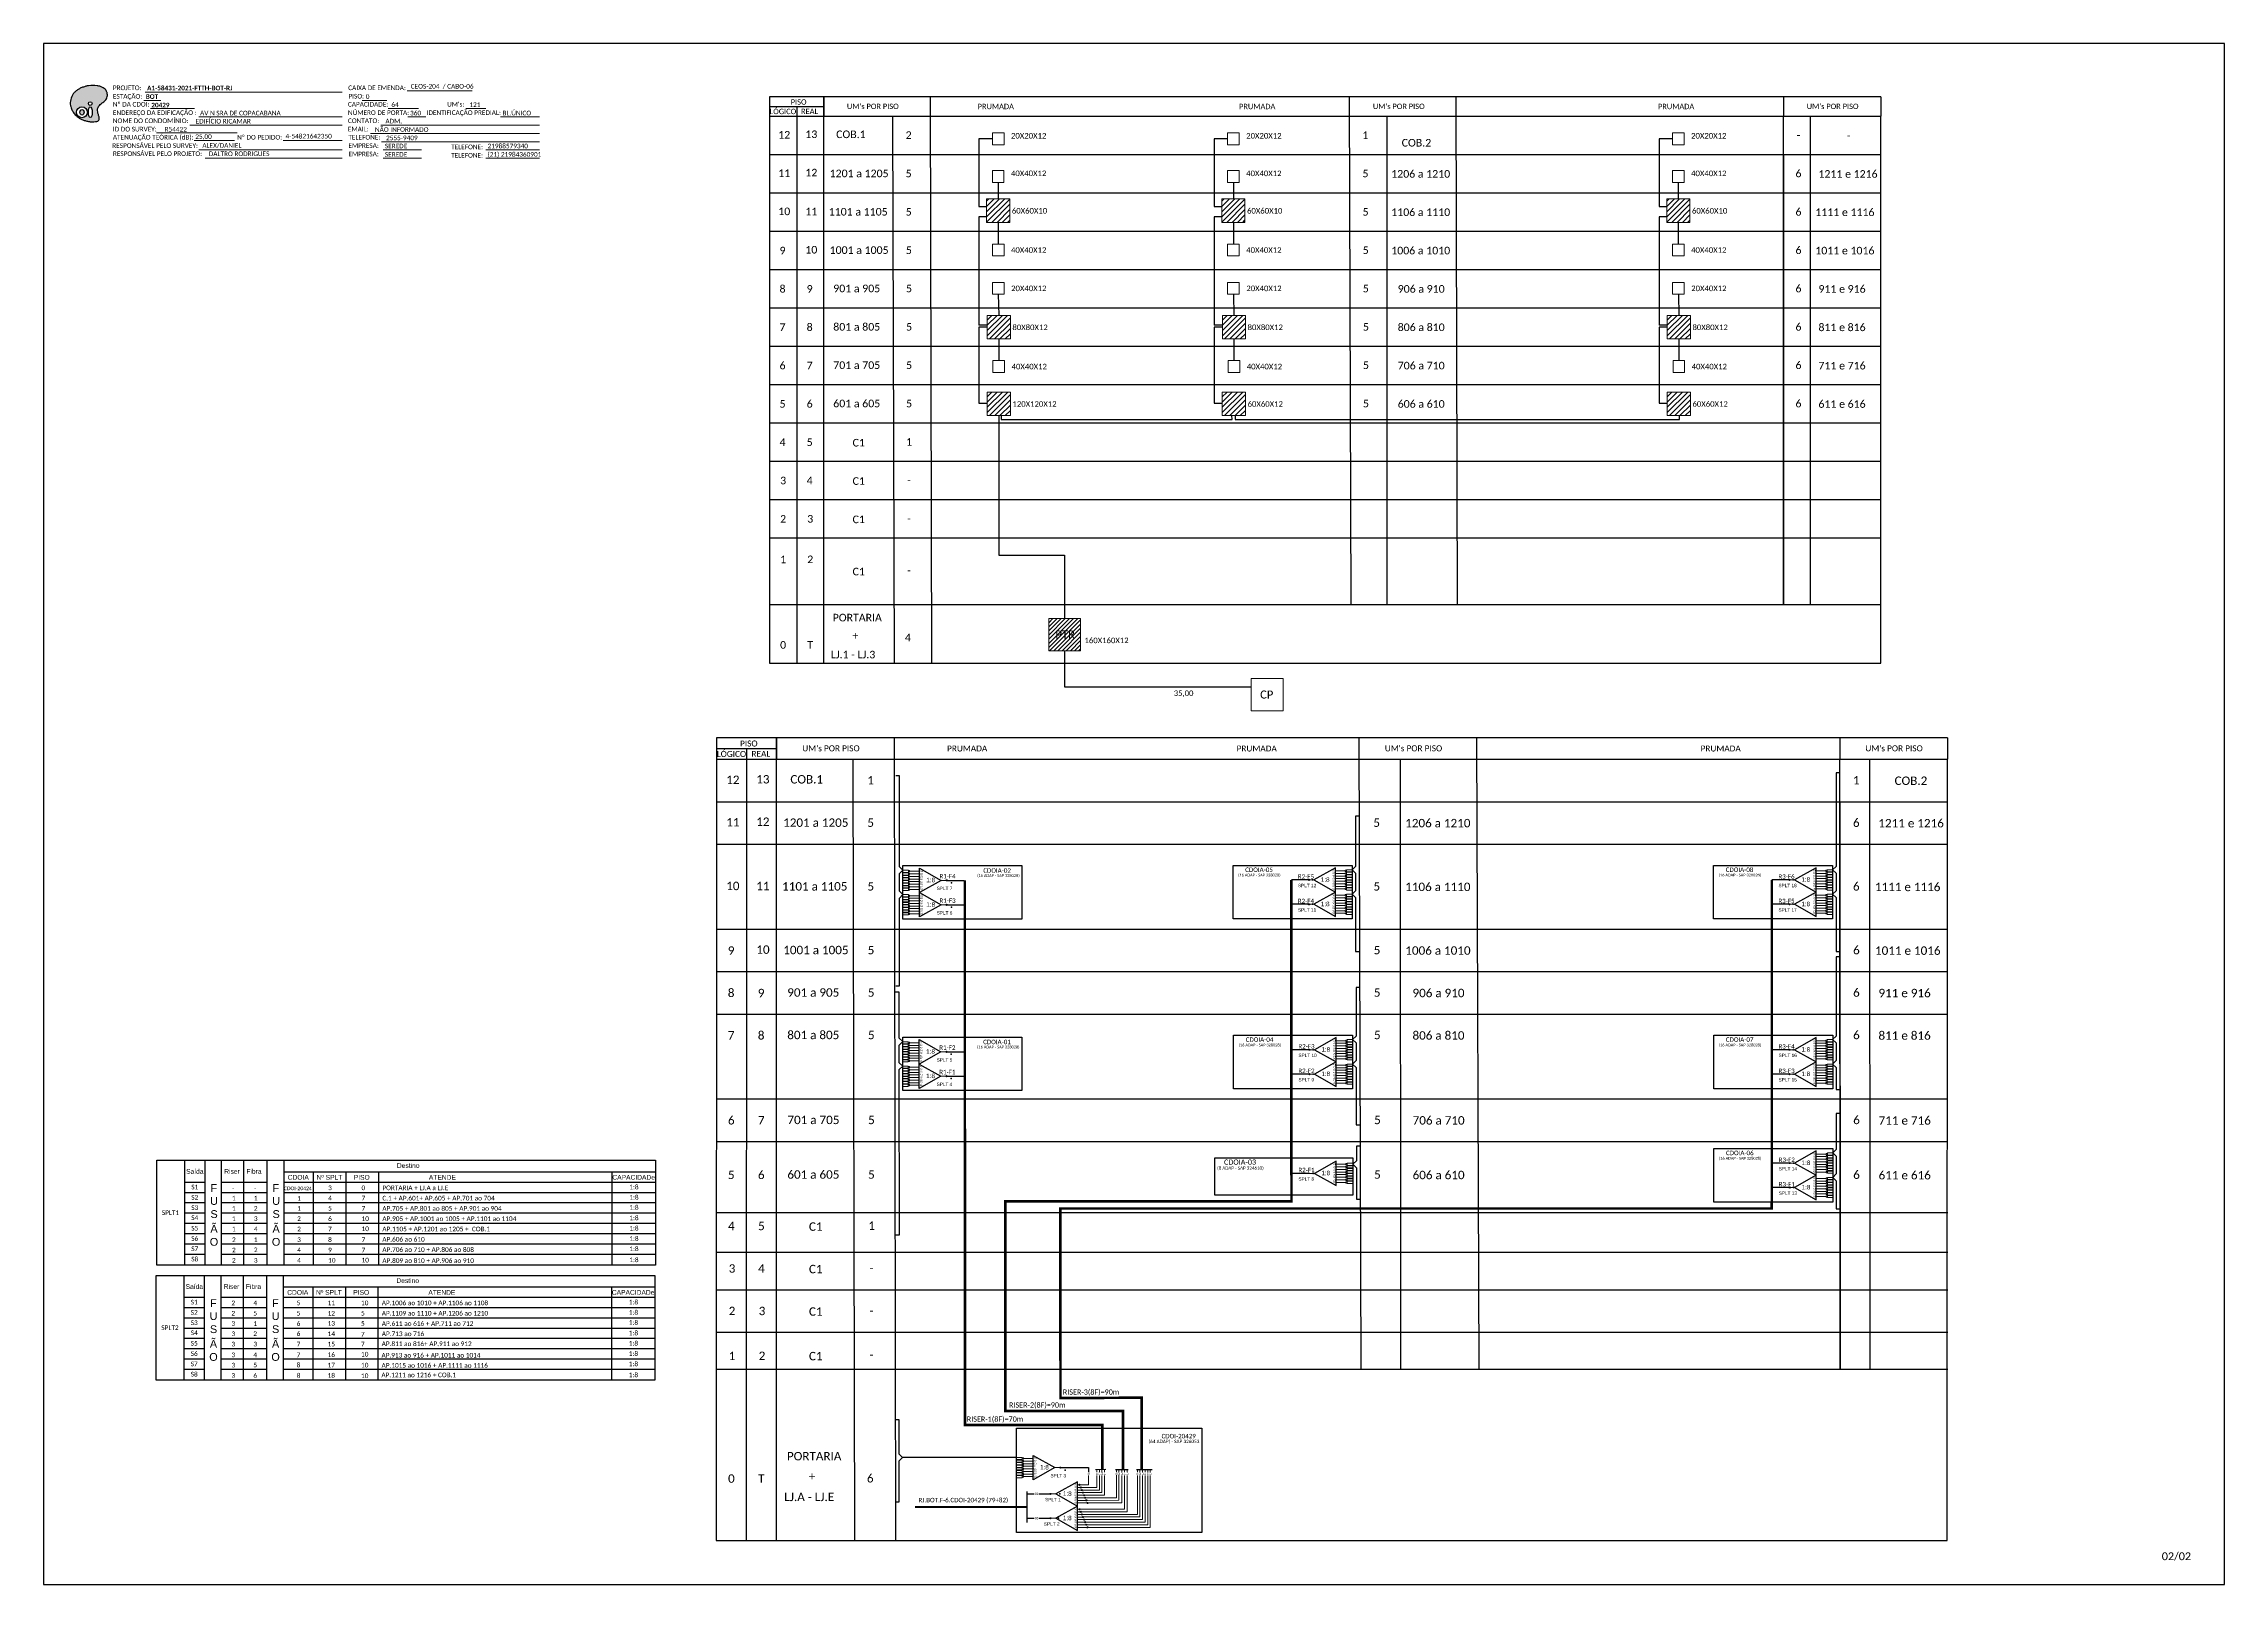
# Model space of a CAD drawing. Header units: metres. Extents: x -1286 to 468, y -500 to 94.
# Drawn here: x -373 to 468, y -500 to 94 of the extents above; entities that cross this region are included whole.
import ezdxf
from ezdxf.enums import TextEntityAlignment as Align

# ---------------------------------------------------------------- set-up
doc = ezdxf.new("R2010")
doc.units = ezdxf.units.M
doc.styles.add('ARIAL', font='arial.ttf')
doc.styles.add('WMF-Calibri0', font='calibri.ttf')
doc.styles.add('WMF-Calibri1', font='calibrib.ttf')

# ---------------------------------------------------------------- blocks, each defined once
blk = doc.blocks.new('SPLT_1-8_DIV_DIR')
h = blk.add_hatch(color=3)
h.dxf.hatch_style = 1
edge = h.paths.add_edge_path()
edge.add_arc((12.77, 4.04), 0.242, 0, 360)
h = blk.add_hatch(color=3)
h.dxf.hatch_style = 1
edge = h.paths.add_edge_path()
edge.add_arc((13.27, 2.88), 0.242, 0, 360)
h = blk.add_hatch(color=3)
h.dxf.hatch_style = 1
edge = h.paths.add_edge_path()
edge.add_arc((13.77, 1.73), 0.242, 0, 360)
h = blk.add_hatch(color=3)
h.dxf.hatch_style = 1
edge = h.paths.add_edge_path()
edge.add_arc((14.27, 0.58), 0.242, 0, 360)
h = blk.add_hatch(color=3)
h.dxf.hatch_style = 1
edge = h.paths.add_edge_path()
edge.add_arc((14.77, -0.58), 0.242, 0, 360)
h = blk.add_hatch(color=3)
h.dxf.hatch_style = 1
edge = h.paths.add_edge_path()
edge.add_arc((15.27, -1.73), 0.242, 0, 360)
h = blk.add_hatch(color=3)
h.dxf.hatch_style = 1
edge = h.paths.add_edge_path()
edge.add_arc((15.77, -2.88), 0.242, 0, 360)
h = blk.add_hatch(color=3)
h.dxf.hatch_style = 1
edge = h.paths.add_edge_path()
edge.add_arc((16.27, -4.04), 0.242, 0, 360)
at = {"color": 1, "lineweight": 0}
blk.add_lwpolyline([(2.22, 0), (0, 0)], dxfattribs=at)
at = {"color": 1}
blk.add_lwpolyline([(11.89, 5.45), (2.22, 0), (11.89, -5.45), (11.89, 5.45)], dxfattribs=at)
at = {"color": 7, "lineweight": 0}
for points in [[(12.77, 4.04), (11.89, 4.04)], [(11.89, 2.88), (13.27, 2.88)], [(11.89, 1.73), (13.77, 1.73)], [(11.89, 0.58), (14.27, 0.58)], [(11.89, -0.58), (14.77, -0.58)], [(11.89, -1.73), (15.27, -1.73)], [(11.89, -2.88), (15.77, -2.88)], [(11.89, -4.04), (16.27, -4.04)]]:
    blk.add_lwpolyline(points, dxfattribs=at)
at = {"color": 3}
for centre in [(12.77, 4.04), (13.27, 2.88), (13.77, 1.73), (14.27, 0.58), (14.77, -0.58), (15.27, -1.73), (15.77, -2.88), (16.27, -4.04)]:
    blk.add_circle(centre, 0.242, dxfattribs=at)
at = {"color": 1, "style": 'ARIAL'}
for s, height, p in [('1:8', 2, (5.35, -0.85)), ('S1', 0.75, (10.52, 3.77)), ('S2', 0.75, (10.52, 2.58)), ('S3', 0.75, (10.52, 1.37)), ('S4', 0.75, (10.52, 0.19)), ('S5', 0.75, (10.52, -1.02)), ('S6', 0.75, (10.52, -2.14)), ('S7', 0.75, (10.52, -3.24)), ('S8', 0.75, (10.52, -4.36))]:
    blk.add_text(s, height=height, dxfattribs=at).set_placement(p)
blk = doc.blocks.new('SPLITTER_')
blk.add_point((0, 0))
at = {"style": 'ARIAL', "flags": 4}
blk.add_attdef('SPLT', (0, -3.26), '', height=1.5, dxfattribs=at)
blk = doc.blocks.new('SPLT_1-8_SC-APC_ESQ')
at = {"color": 3, "lineweight": 0}
for points in [[(2.41, -3.02), (0, -3.02)], [(2.41, -4), (0, -4)], [(2.41, -4.17), (0, -4.17)], [(2.41, -5.16), (0, -5.16)], [(2.41, -5.32), (0, -5.32)], [(2.41, -6.31), (0, -6.31)], [(2.41, -6.48), (0, -6.48)], [(2.41, -7.46), (0, -7.46)], [(2.41, -7.63), (0, -7.63)], [(2.41, -8.62), (0, -8.62)], [(2.41, -8.78), (0, -8.78)], [(2.41, -3.02), (2.41, -4)], [(2.41, -4.17), (2.41, -5.16)], [(2.41, -5.32), (2.41, -6.31)], [(2.41, -6.48), (2.41, -7.46)], [(2.41, -7.63), (2.41, -8.62)], [(2.41, -8.78), (2.41, -9.77)], [(2.99, -3.51), (7.37, -3.51)], [(7.37, -4.66), (2.99, -4.66)], [(7.37, -5.82), (2.99, -5.82)], [(7.37, -6.97), (2.99, -6.97)], [(7.37, -8.12), (2.99, -8.12)], [(7.37, -9.28), (2.99, -9.28)], [(2.41, -9.77), (0, -9.77)], [(2.41, -9.94), (0, -9.94)], [(2.41, -10.92), (0, -10.92)], [(2.41, -11.09), (0, -11.09)], [(2.41, -12.08), (0, -12.08)], [(2.41, -9.94), (2.41, -10.92)], [(2.41, -11.09), (2.41, -12.08)], [(7.37, -10.43), (2.99, -10.43)], [(7.37, -11.58), (2.99, -11.58)]]:
    blk.add_lwpolyline(points, dxfattribs=at)
for points in [[(2.99, -3.22), (2.41, -3.22), (2.41, -3.8), (2.99, -3.8)], [(2.99, -4.38), (2.41, -4.38), (2.41, -4.95), (2.99, -4.95)], [(2.99, -5.53), (2.41, -5.53), (2.41, -6.1), (2.99, -6.1)], [(2.99, -6.68), (2.41, -6.68), (2.41, -7.26), (2.99, -7.26)], [(2.99, -7.84), (2.41, -7.84), (2.41, -8.41), (2.99, -8.41)], [(2.99, -8.99), (2.41, -8.99), (2.41, -9.56), (2.99, -9.56)], [(2.99, -10.14), (2.41, -10.14), (2.41, -10.72), (2.99, -10.72)], [(2.99, -11.3), (2.41, -11.3), (2.41, -11.87), (2.99, -11.87)]]:
    blk.add_lwpolyline(points, close=True, dxfattribs=at)
at = {"color": 1}
blk.add_lwpolyline([(7.37, -2.1), (17.04, -7.55), (7.37, -13), (7.37, -2.1)], dxfattribs=at)
at = {"color": 1, "lineweight": 0}
blk.add_lwpolyline([(17.04, -7.55), (19.26, -7.55)], dxfattribs=at)
at = {"color": 1, "style": 'ARIAL'}
for s, height, p in [('S5', 0.75, (7.55, -8.57)), ('S3', 0.75, (7.55, -6.18)), ('S4', 0.75, (7.55, -7.36)), ('S6', 0.75, (7.55, -9.69)), ('S2', 0.75, (7.56, -4.97)), ('S1', 0.75, (7.7, -3.78)), ('1:8', 2, (10.45, -8.4)), ('S7', 0.75, (7.55, -10.78)), ('S8', 0.75, (7.55, -11.9))]:
    blk.add_text(s, height=height, dxfattribs=at).set_placement(p)
blk = doc.blocks.new('SPLT_1-8_SC-APC')
at = {"color": 1, "lineweight": 0}
blk.add_lwpolyline([(-17.04, -7.55), (-19.26, -7.55)], dxfattribs=at)
at = {"color": 1}
blk.add_lwpolyline([(-7.37, -2.1), (-17.04, -7.55), (-7.37, -13), (-7.37, -2.1)], dxfattribs=at)
at = {"color": 3, "lineweight": 0}
for points in [[(-2.99, -3.51), (-7.37, -3.51)], [(-7.37, -4.66), (-2.99, -4.66)], [(-7.37, -5.82), (-2.99, -5.82)], [(-7.37, -6.97), (-2.99, -6.97)], [(-7.37, -8.12), (-2.99, -8.12)], [(-7.37, -9.28), (-2.99, -9.28)], [(-2.41, -3.02), (-2.41, -4)], [(-2.41, -3.02), (0, -3.02)], [(-2.41, -4), (0, -4)], [(-2.41, -4.17), (-2.41, -5.16)], [(-2.41, -4.17), (0, -4.17)], [(-2.41, -5.16), (0, -5.16)], [(-2.41, -5.32), (-2.41, -6.31)], [(-2.41, -5.32), (0, -5.32)], [(-2.41, -6.31), (0, -6.31)], [(-2.41, -6.48), (-2.41, -7.46)], [(-2.41, -6.48), (0, -6.48)], [(-2.41, -7.46), (0, -7.46)], [(-2.41, -7.63), (-2.41, -8.62)], [(-2.41, -7.63), (0, -7.63)], [(-2.41, -8.62), (0, -8.62)], [(-2.41, -8.78), (-2.41, -9.77)], [(-2.41, -8.78), (0, -8.78)], [(-7.37, -10.43), (-2.99, -10.43)], [(-7.37, -11.58), (-2.99, -11.58)], [(-2.41, -9.77), (0, -9.77)], [(-2.41, -9.94), (-2.41, -10.92)], [(-2.41, -9.94), (0, -9.94)], [(-2.41, -10.92), (0, -10.92)], [(-2.41, -11.09), (-2.41, -12.08)], [(-2.41, -11.09), (0, -11.09)], [(-2.41, -12.08), (0, -12.08)]]:
    blk.add_lwpolyline(points, dxfattribs=at)
for points in [[(-2.99, -3.22), (-2.41, -3.22), (-2.41, -3.8), (-2.99, -3.8)], [(-2.99, -4.38), (-2.41, -4.38), (-2.41, -4.95), (-2.99, -4.95)], [(-2.99, -5.53), (-2.41, -5.53), (-2.41, -6.1), (-2.99, -6.1)], [(-2.99, -6.68), (-2.41, -6.68), (-2.41, -7.26), (-2.99, -7.26)], [(-2.99, -7.84), (-2.41, -7.84), (-2.41, -8.41), (-2.99, -8.41)], [(-2.99, -8.99), (-2.41, -8.99), (-2.41, -9.56), (-2.99, -9.56)], [(-2.99, -10.14), (-2.41, -10.14), (-2.41, -10.72), (-2.99, -10.72)], [(-2.99, -11.3), (-2.41, -11.3), (-2.41, -11.87), (-2.99, -11.87)]]:
    blk.add_lwpolyline(points, close=True, dxfattribs=at)
at = {"color": 1, "style": 'ARIAL'}
for s, height, p in [('1:8', 2, (-13.91, -8.4)), ('S1', 0.75, (-8.74, -3.78)), ('S2', 0.75, (-8.74, -4.97)), ('S3', 0.75, (-8.74, -6.18)), ('S4', 0.75, (-8.74, -7.36)), ('S5', 0.75, (-8.74, -8.57)), ('S6', 0.75, (-8.74, -9.69)), ('S7', 0.75, (-8.74, -10.78)), ('S8', 0.75, (-8.74, -11.9))]:
    blk.add_text(s, height=height, dxfattribs=at).set_placement(p)
blk = doc.blocks.new('OI')
h = blk.add_hatch(color=40)
edge = h.paths.add_edge_path()
edge.add_spline(control_points=[(4.35, -0.67), (3.92, -0.99), (3.26, -1.5), (2.81, -2.59), (2.9, -3.5), (3.06, -4.27), (3.31, -4.85), (3.37, -5.39), (3.4, -5.88), (3.2, -6.4), (2.54, -6.61), (1.65, -6.63), (0.55, -6.67), (-0.56, -6.42), (-1.61, -6.14), (-2.77, -5.61), (-3.92, -4.77), (-4.89, -3.7), (-5.34, -2.65), (-5.6, -1.94), (-5.85, -0.96), (-5.71, 0.47), (-5.1, 2.02), (-4.14, 3.02), (-3.3, 3.61), (-2.37, 4.16), (-1.36, 4.44), (-0.56, 4.7), (0.79, 4.85), (2.24, 4.97), (3.79, 4.57), (4.67, 4.21), (5.44, 3.65), (5.76, 2.99), (6.03, 2.21), (6.01, 1.46), (5.72, 0.64), (5.31, 0.08), (4.88, -0.38), (4.51, -0.55), (4.35, -0.67)], knot_values=[0, 0, 0, 0, 1.60434, 2.417191, 3.427595, 4.282808, 4.776746, 5.304182, 5.888771, 6.258406, 6.858137, 7.79129, 8.986195, 10.124242, 11.187857, 12.242908, 13.953784, 15.414161, 16.515391, 17.349188, 17.675853, 19.552021, 21.515531, 22.568638, 23.63245, 24.621084, 25.782718, 26.745347, 27.142653, 29.870543, 31.004649, 31.921532, 32.709589, 33.801391, 34.042471, 35.192333, 35.971461, 36.628871, 37.254359, 37.836911, 37.836911, 37.836911, 37.836911], degree=3, periodic=0)
h.paths.add_polyline_path([(1.13, -0.87, -1), (-0.04, -0.87, -1)], flags=16)
edge = h.paths.add_edge_path(flags=16)
edge.add_ellipse((0.56, -3.59), major_axis=(-0.02, 1.71), ratio=0.361305, start_angle=0, end_angle=360)
h.paths.add_polyline_path([(-0.36, -3.62, -1), (-3.8, -3.62, -1)], flags=16)
edge = h.paths.add_edge_path(flags=0)
edge.add_ellipse((-2.08, -3.62), major_axis=(0, 0.885), ratio=0.758294, start_angle=0, end_angle=360)
at = {"color": 40}
for centre, radius in [((-2.08, -3.62), 1.72), ((0.54, -0.87), 0.587)]:
    blk.add_circle(centre, radius, dxfattribs=at)
blk.add_ellipse((-2.08, -3.62), major_axis=(0, 0.885), ratio=0.758294, start_param=-3.141592653589792, end_param=3.141592653589792, dxfattribs=at)
blk.add_ellipse((0.56, -3.59), major_axis=(-0.02, 1.71), ratio=0.361305, dxfattribs=at)
at = {"color": 40, "start_tangent": (-0.800898, -0.598801), "end_tangent": (-0.800898, -0.598801)}
blk.add_spline([(4.35, -0.67), (3.2, -1.78), (2.9, -2.54), (2.92, -3.55), (3.12, -4.38), (3.28, -4.85), (3.37, -5.37), (3.35, -5.95), (3.2, -6.29), (2.66, -6.55), (1.73, -6.63), (0.54, -6.62), (-0.58, -6.41), (-1.6, -6.11), (-2.56, -5.67), (-3.95, -4.67), (-4.89, -3.56), (-5.37, -2.56), (-5.64, -1.78), (-5.72, -1.46), (-5.63, 0.42), (-4.84, 2.22), (-4.13, 2.99), (-3.27, 3.62), (-2.4, 4.09), (-1.3, 4.47), (-0.37, 4.72), (0.02, 4.77), (2.75, 4.8), (3.85, 4.53), (4.69, 4.16), (5.31, 3.68), (5.85, 2.73), (5.93, 2.5), (5.94, 1.35), (5.67, 0.62), (5.29, 0.08), (4.84, -0.36), (4.35, -0.67)], degree=3, dxfattribs=at)

msp = doc.modelspace()

# ---------------------------------------------------------------- hatches: boundary and pattern name
h = msp.add_hatch()
h.set_pattern_fill('ANSI31', color=1, scale=9.028427, style=0)
h.set_pattern_definition([(45, (-537.4341, -486.5253), (-0.7980078, 0.7980078), [])])
h.paths.add_polyline_path([(14.76, -139.87), (27.01, -139.87), (27.01, -127.45), (14.76, -127.45)])
h.paths.add_polyline_path([(16.57, -135.94), (25.67, -135.94), (25.67, -131.29), (16.57, -131.29)], flags=24)
h = msp.add_hatch(color=3)
h.dxf.hatch_style = 1
edge = h.paths.add_edge_path()
edge.add_arc((-24.62, -228.39), 0.221, 0, 360)
h = msp.add_hatch(color=3)
h.dxf.hatch_style = 1
edge = h.paths.add_edge_path()
edge.add_arc((115.11, -228.2), 0.221, 0, 360)
h = msp.add_hatch(color=3)
h.dxf.hatch_style = 1
edge = h.paths.add_edge_path()
edge.add_arc((300.42, -228.2), 0.221, 0, 360)
h = msp.add_hatch(color=3)
h.dxf.hatch_style = 1
edge = h.paths.add_edge_path()
edge.add_arc((-24.62, -237.8), 0.221, 0, 360)
h = msp.add_hatch(color=3)
h.dxf.hatch_style = 1
edge = h.paths.add_edge_path()
edge.add_arc((115.11, -237.61), 0.221, 0, 360)
h = msp.add_hatch(color=3)
h.dxf.hatch_style = 1
edge = h.paths.add_edge_path()
edge.add_arc((300.42, -237.61), 0.221, 0, 360)
h = msp.add_hatch(color=3)
h.dxf.hatch_style = 1
edge = h.paths.add_edge_path()
edge.add_arc((-24.66, -294.49), 0.221, 0, 360)
h = msp.add_hatch(color=3)
h.dxf.hatch_style = 1
edge = h.paths.add_edge_path()
edge.add_arc((115.3, -293.69), 0.221, 0, 360)
h = msp.add_hatch(color=3)
h.dxf.hatch_style = 1
edge = h.paths.add_edge_path()
edge.add_arc((300.44, -293.69), 0.221, 0, 360)
h = msp.add_hatch(color=3)
h.dxf.hatch_style = 1
edge = h.paths.add_edge_path()
edge.add_arc((-24.66, -303.9), 0.221, 0, 360)
h = msp.add_hatch(color=3)
h.dxf.hatch_style = 1
edge = h.paths.add_edge_path()
edge.add_arc((115.3, -303.1), 0.221, 0, 360)
h = msp.add_hatch(color=3)
h.dxf.hatch_style = 1
edge = h.paths.add_edge_path()
edge.add_arc((300.44, -303.1), 0.221, 0, 360)
h = msp.add_hatch(color=3)
h.dxf.hatch_style = 1
edge = h.paths.add_edge_path()
edge.add_arc((300.51, -337.39), 0.221, 0, 360)
h = msp.add_hatch(color=3)
h.dxf.hatch_style = 1
edge = h.paths.add_edge_path()
edge.add_arc((300.51, -346.8), 0.221, 0, 360)
h = msp.add_hatch(color=3)
h.dxf.hatch_style = 1
edge = h.paths.add_edge_path()
edge.add_arc((19.24, -454.78), 0.221, 0, 360)
h = msp.add_hatch(color=3)
h.dxf.hatch_style = 1
edge = h.paths.add_edge_path()
edge.add_arc((15.42, -464.93), 0.209, 0, 360)
h = msp.add_hatch(color=3)
h.dxf.hatch_style = 1
edge = h.paths.add_edge_path()
edge.add_arc((15.42, -474.32), 0.209, 0, 360)

# ---------------------------------------------------------------- linework, layer by layer
at = {"color": 1, "linetype": 'Continuous'}
for p, q in [((-9.21, 33.44), (-8.29, 34.36)), ((-9.21, 31.42), (-6.27, 34.36)), ((-9.21, 29.39), (-4.24, 34.36)), ((-9.21, 27.36), (-2.21, 34.36)), ((-9.21, 25.33), (-0.27, 34.28)), ((81.49, 33.44), (82.41, 34.36)), ((81.49, 31.41), (84.43, 34.36)), ((81.49, 29.39), (86.46, 34.36)), ((81.49, 27.36), (88.49, 34.36)), ((81.49, 25.33), (90.43, 34.27)), ((253.06, 33.44), (253.98, 34.36)), ((253.06, 31.41), (256.01, 34.36)), ((253.06, 29.39), (258.03, 34.36)), ((253.06, 27.36), (260.06, 34.36)), ((253.06, 25.33), (262, 34.27)), ((-7.23, 25.29), (-0.27, 32.25)), ((-5.2, 25.29), (-0.27, 30.22)), ((-3.17, 25.29), (-0.27, 28.2)), ((-1.14, 25.29), (-0.27, 26.17)), ((83.47, 25.29), (90.43, 32.25)), ((85.5, 25.29), (90.43, 30.22)), ((87.53, 25.29), (90.43, 28.19)), ((89.56, 25.29), (90.43, 26.17)), ((255.05, 25.29), (262, 32.25)), ((257.07, 25.29), (262, 30.22)), ((259.1, 25.29), (262, 28.19)), ((261.13, 25.29), (262, 26.17)), ((-9, -12.38), (-7.2, -10.57)), ((-9, -14.41), (-5.17, -10.57)), ((-9, -16.44), (-3.14, -10.57)), ((-9, -18.46), (-1.11, -10.57)), ((-8.15, -19.64), (-0.06, -11.55)), ((-6.13, -19.64), (-0.06, -13.57)), ((-4.1, -19.64), (-0.06, -15.6)), ((81.7, -12.38), (83.5, -10.58)), ((81.7, -14.41), (85.53, -10.58)), ((81.7, -16.44), (87.56, -10.58)), ((81.7, -18.47), (89.59, -10.58)), ((82.55, -19.64), (90.64, -11.55)), ((84.57, -19.64), (90.64, -13.58)), ((86.6, -19.64), (90.64, -15.6)), ((253.27, -12.38), (255.08, -10.58)), ((253.27, -14.41), (257.1, -10.58)), ((253.27, -16.44), (259.13, -10.58)), ((253.27, -18.47), (261.16, -10.58)), ((254.12, -19.64), (262.21, -11.55)), ((256.15, -19.64), (262.21, -13.58)), ((258.17, -19.64), (262.21, -15.6)), ((-2.07, -19.64), (-0.06, -17.63)), ((88.63, -19.64), (90.64, -17.63)), ((260.2, -19.64), (262.21, -17.63)), ((-8.97, -41.94), (-7.16, -40.14)), ((-8.97, -43.97), (-5.14, -40.14)), ((-8.97, -46), (-3.11, -40.14)), ((-8.97, -48.02), (-1.08, -40.14)), ((-8.12, -49.2), (-0.03, -41.11)), ((81.69, -41.94), (83.5, -40.14)), ((81.69, -43.97), (85.53, -40.14)), ((81.69, -46), (87.55, -40.14)), ((81.69, -48.02), (89.58, -40.14)), ((82.54, -49.2), (90.63, -41.11)), ((253.26, -41.94), (255.07, -40.14)), ((253.26, -43.97), (257.1, -40.14)), ((253.26, -46), (259.13, -40.14)), ((253.26, -48.02), (261.15, -40.14)), ((254.11, -49.2), (262.21, -41.11)), ((-6.09, -49.2), (-0.03, -43.14)), ((-4.07, -49.2), (-0.03, -45.16)), ((-2.04, -49.2), (-0.03, -47.19)), ((84.57, -49.2), (90.63, -43.14)), ((86.6, -49.2), (90.63, -45.16)), ((88.62, -49.2), (90.63, -47.19)), ((256.14, -49.2), (262.21, -43.14)), ((258.17, -49.2), (262.21, -45.16)), ((260.2, -49.2), (262.21, -47.19))]:
    msp.add_line(p, q, dxfattribs=at)
at = {"color": 7}
for p, q in [((-329.24, -336.32), (-136.93, -336.32)), ((-329.24, -376.73), (-329.24, -336.32)), ((-318.58, -336.32), (-318.58, -376.73)), ((-310.7, -336.32), (-310.7, -376.73)), ((-304.22, -376.73), (-304.22, -336.32)), ((-295.77, -336.32), (-295.77, -376.73)), ((-286.76, -336.32), (-286.76, -376.73)), ((-280.28, -336.32), (-280.28, -376.73)), ((-136.93, -336.32), (-136.93, -376.73)), ((-318.58, -344.7), (-310.7, -344.7)), ((-304.22, -344.7), (-286.76, -344.7)), ((-280.28, -340.73), (-136.93, -340.73)), ((-280.28, -344.7), (-136.93, -344.7)), ((-268.87, -340.73), (-268.87, -376.73)), ((-256.3, -340.73), (-256.3, -376.73)), ((-243.75, -340.73), (-243.75, -376.73)), ((-153.72, -340.73), (-153.72, -376.73)), ((-318.58, -348.67), (-310.7, -348.67)), ((-318.58, -352.63), (-310.7, -352.63)), ((-304.22, -348.67), (-286.76, -348.67)), ((-304.22, -352.63), (-286.76, -352.63)), ((-280.28, -348.67), (-136.93, -348.67)), ((-280.28, -352.63), (-136.93, -352.63)), ((-318.58, -356.6), (-310.7, -356.6)), ((-318.58, -360.57), (-310.7, -360.57)), ((-304.22, -356.6), (-286.76, -356.6)), ((-304.22, -360.57), (-286.76, -360.57)), ((-280.28, -356.6), (-136.93, -356.6)), ((-280.28, -360.57), (-136.93, -360.57)), ((-318.58, -364.54), (-310.7, -364.54)), ((-318.58, -368.51), (-310.7, -368.51)), ((-304.22, -364.54), (-286.76, -364.54)), ((-304.22, -368.51), (-286.76, -368.51)), ((-280.28, -364.54), (-136.93, -364.54)), ((-280.28, -368.51), (-136.93, -368.51)), ((-136.93, -376.73), (-329.24, -376.73)), ((-318.58, -372.48), (-310.7, -372.48)), ((-304.22, -372.48), (-286.76, -372.48)), ((-280.28, -372.48), (-136.93, -372.48)), ((-329.44, -380.69), (-137.13, -380.69)), ((-329.44, -421.1), (-329.44, -380.69)), ((-318.78, -380.69), (-318.78, -421.1)), ((-310.9, -380.69), (-310.9, -421.1)), ((-304.43, -421.1), (-304.43, -380.69)), ((-295.97, -380.69), (-295.97, -421.1)), ((-286.96, -380.69), (-286.96, -421.1)), ((-280.48, -380.69), (-280.48, -421.1)), ((-280.48, -385.1), (-137.13, -385.1)), ((-269.08, -385.1), (-269.08, -421.1)), ((-256.5, -385.1), (-256.5, -421.1)), ((-243.96, -385.1), (-243.96, -421.1)), ((-153.92, -385.1), (-153.92, -421.1)), ((-137.13, -380.69), (-137.13, -421.1)), ((-318.78, -389.07), (-310.9, -389.07)), ((-318.78, -393.04), (-310.9, -393.04)), ((-304.43, -389.07), (-286.96, -389.07)), ((-304.43, -393.04), (-286.96, -393.04)), ((-280.48, -389.07), (-137.13, -389.07)), ((-280.48, -393.04), (-137.13, -393.04)), ((-318.78, -397), (-310.9, -397)), ((-318.78, -400.97), (-310.9, -400.97)), ((-304.43, -397), (-286.96, -397)), ((-304.43, -400.97), (-286.96, -400.97)), ((-280.48, -397), (-137.13, -397)), ((-280.48, -400.97), (-137.13, -400.97)), ((-318.78, -404.94), (-310.9, -404.94)), ((-318.78, -408.91), (-310.9, -408.91)), ((-304.43, -404.94), (-286.96, -404.94)), ((-304.43, -408.91), (-286.96, -408.91)), ((-280.48, -404.94), (-137.13, -404.94)), ((-280.48, -408.91), (-137.13, -408.91)), ((-318.78, -412.88), (-310.9, -412.88)), ((-318.78, -416.85), (-310.9, -416.85)), ((-304.43, -412.88), (-286.96, -412.88)), ((-304.43, -416.85), (-286.96, -416.85)), ((-280.48, -412.88), (-137.13, -412.88)), ((-280.48, -416.85), (-137.13, -416.85)), ((-137.13, -421.1), (-329.44, -421.1))]:
    msp.add_line(p, q, dxfattribs=at)
at = {"color": 5, "lineweight": 0}
for p, q in [((34.28, -463.44), (34.28, -457.82)), ((27.72, -463.44), (34.28, -463.44))]:
    msp.add_line(p, q, dxfattribs=at)
at = {"color": 6, "lineweight": 0}
for p, q in [((40.84, -466.42), (40.84, -457.75)), ((41.84, -467.34), (41.84, -457.75)), ((43.98, -470.84), (43.98, -457.81)), ((45.04, -471.84), (45.04, -457.81)), ((26.64, -470.84), (43.98, -470.84)), ((29.01, -466.42), (40.84, -466.42)), ((29.44, -467.42), (41.84, -467.34)), ((27.07, -471.84), (45.04, -471.84))]:
    msp.add_line(p, q, dxfattribs=at)
at = {"color": 30, "lineweight": 0}
for p, q in [((48.95, -472.83), (48.95, -457.81)), ((49.94, -473.83), (49.94, -457.81)), ((50.94, -474.83), (50.94, -457.81)), ((51.92, -475.82), (51.92, -457.81)), ((52.92, -476.83), (52.92, -457.81)), ((53.92, -477.82), (53.92, -457.81)), ((27.5, -472.83), (48.95, -472.83)), ((27.93, -473.83), (49.94, -473.83)), ((28.36, -474.83), (50.94, -474.83)), ((28.8, -475.82), (51.92, -475.82)), ((29.23, -476.83), (52.92, -476.83)), ((29.67, -477.82), (53.92, -477.82))]:
    msp.add_line(p, q, dxfattribs=at)
msp.add_lwpolyline([(-372.87, -499.81), (468.13, -499.81), (468.13, 94.19), (-372.87, 94.19)], close=True)
at = {"color": 7, "lineweight": 0}
for points in [[(-232.69, 76.01), (-207.55, 76.01)], [(-334.27, 72.24), (-327.72, 72.24)], [(-333.76, 75.52), (-257.79, 75.52)], [(-331.61, 69.17), (-314.64, 69.17)], [(-249.99, 72.28), (-240.51, 72.28)], [(-239.94, 69.17), (-228.32, 69.17)], [(-210, 69.17), (-202.33, 69.17)], [(-329.29, 59.75), (-298.25, 59.75)], [(-316.45, 62.82), (-257.79, 62.82)], [(-313.04, 65.93), (-257.79, 65.93)], [(-246.87, 59.58), (-181.6, 59.58)], [(-242.83, 62.82), (-181.6, 62.82)], [(-232.36, 65.93), (-225.41, 65.93)], [(-196.66, 65.93), (-181.63, 65.93)], [(-314.76, 56.79), (-299.25, 56.79)], [(-313.04, 53.23), (-257.79, 53.23)], [(-280.53, 56.79), (-257.76, 56.79)], [(-242.58, 56.34), (-181.6, 56.34)], [(-241.97, 53.23), (-227.17, 53.23)], [(-202.37, 53.23), (-181.6, 53.23)], [(-310.55, 49.99), (-257.79, 49.99)], [(-241.97, 49.99), (-227.17, 49.99)], [(-202.37, 49.99), (-181.6, 49.99)]]:
    msp.add_lwpolyline(points, dxfattribs=at)
for points in [[(-92.9, 73.63), (-92.9, 66.21)], [(-82.45, 69.92), (-82.45, 66.21)], [(-72.01, 66.21), (-72.01, 73.63)], [(-72.01, 73.63), (-72.01, 66.21)], [(298.13, 73.63), (298.13, 66.21)], [(298.13, 73.63), (298.13, 66.21)], [(335.68, 73.63), (335.68, 66.21)], [(-92.9, 66.21), (298.13, 66.21)], [(-92.9, 66.21), (-92.9, -144.63), (298.13, -144.63)], [(-92.9, 66.21), (335.68, 66.21)], [(-82.45, 66.21), (-82.45, -144.63)], [(-72.01, -144.63), (-72.01, 66.21)], [(145.23, -122.04), (145.23, 66.21)], [(298.13, -122.04), (298.13, 66.21)], [(298.13, 66.21), (335.68, 66.21)], [(298.13, -144.63), (335.68, -144.63), (335.68, 66.21)], [(308.58, -122.04), (308.58, 66.21)], [(-92.9, 51.42), (335.68, 51.42)], [(298.13, 51.42), (298.13, -122.04)], [(-92.9, 36.64), (298.13, 36.64)], [(298.13, 36.64), (335.68, 36.64)], [(-92.9, 21.86), (298.13, 21.86)], [(298.13, 21.86), (335.68, 21.86)], [(-92.9, 7.08), (298.13, 7.08)], [(298.13, 7.08), (335.68, 7.08)], [(-92.9, -7.7), (298.13, -7.7)], [(298.13, -7.7), (335.68, -7.7)], [(-92.9, -22.48), (298.13, -22.48)], [(298.13, -22.48), (335.68, -22.48)], [(-92.9, -37.26), (298.13, -37.26)], [(298.13, -37.26), (335.68, -37.26)], [(-92.9, -52.04), (298.13, -52.04)], [(298.13, -52.04), (335.68, -52.04)], [(-92.9, -66.83), (298.13, -66.83)], [(298.13, -66.83), (335.68, -66.83)], [(-92.9, -81.61), (298.13, -81.61)], [(298.13, -81.61), (335.68, -81.61)], [(-92.9, -96.39), (298.13, -96.39)], [(298.13, -96.39), (335.68, -96.39)], [(-92.9, -122.04), (298.13, -122.04)], [(298.13, -122.04), (335.68, -122.04)], [(-113.32, -173.48), (-113.32, -181.71)], [(-90.18, -181.71), (-90.18, -173.48)], [(-90.18, -173.48), (-90.18, -181.71)], [(319.79, -173.48), (319.79, -181.71)], [(319.79, -173.48), (319.79, -181.71)], [(361.38, -173.48), (361.38, -181.71)], [(-113.32, -181.71), (-113.44, -482.83), (319.68, -482.83)], [(-113.32, -181.71), (319.79, -181.71)], [(-113.32, -181.71), (361.38, -181.71)], [(-101.75, -181.71), (-101.87, -482.83)], [(-101.75, -177.59), (-101.75, -181.71)], [(-90.29, -482.83), (-90.18, -181.71)], [(150.59, -416.82), (150.44, -181.71)], [(319.68, -482.83), (361.27, -482.83), (361.38, -181.71)], [(319.79, -181.71), (361.38, -181.71)], [(319.95, -416.82), (319.79, -181.71)], [(331.52, -416.82), (331.36, -181.71)], [(-113.32, -198.08), (361.38, -198.08)], [(319.79, -198.08), (319.95, -416.82)], [(-113.32, -214.45), (319.79, -214.45)], [(319.79, -214.45), (361.38, -214.45)], [(-113.27, -247.19), (319.84, -247.19)], [(319.84, -247.19), (361.43, -247.19)], [(-113.27, -263.56), (319.84, -263.56)], [(319.84, -263.56), (361.43, -263.56)], [(-113.27, -279.94), (319.84, -279.94)], [(319.84, -279.94), (361.43, -279.94)], [(-113.23, -312.68), (319.89, -312.68)], [(319.89, -312.68), (361.48, -312.68)], [(-113.23, -329.05), (319.89, -329.05)], [(319.89, -329.05), (361.48, -329.05)], [(-113.18, -356.38), (319.94, -356.38)], [(319.94, -356.38), (361.53, -356.38)], [(-113.18, -371.77), (319.94, -371.77)], [(319.91, -371.77), (361.5, -371.77)], [(-113.18, -386.19), (319.94, -386.19)], [(319.94, -386.19), (361.53, -386.19)], [(-113.18, -402.56), (319.94, -402.56)], [(319.94, -402.56), (361.53, -402.56)], [(-113.17, -416.82), (319.95, -416.82)], [(319.95, -416.82), (361.54, -416.82)]]:
    msp.add_lwpolyline(points)
at = {"color": 0}
for points in [[(298.13, 73.63), (-92.9, 73.63)], [(-92.9, 69.92), (-72.01, 69.92)], [(335.68, 73.63), (298.13, 73.63)], [(319.79, -173.48), (-113.32, -173.48)], [(361.38, -173.48), (319.79, -173.48)], [(-113.32, -177.59), (-90.18, -177.59)]]:
    msp.add_lwpolyline(points, dxfattribs=at)
at = {"color": 7}
for points in [[(-31.04, 73.63), (-30.5, -144.63)], [(130.65, 73.63), (131.23, -122.04)], [(171.71, 73.63), (172.29, -122.04)], [(-45.51, 66.21), (-44.85, -144.63)], [(-44.8, -173.48), (-44.32, -482.83)], [(134.29, -173.48), (135.08, -416.82)], [(179.76, -173.48), (180.56, -416.82)], [(-60.83, -181.71), (-60.22, -482.83)]]:
    msp.add_lwpolyline(points, dxfattribs=at)
at = {"lineweight": 0}
for points in [[(-2.5, 59.78), (-6.98, 59.78), (-6.98, 55.2), (-2.5, 55.2)], [(88.2, 59.77), (83.72, 59.77), (83.72, 55.19), (88.2, 55.19)], [(259.77, 59.77), (255.29, 59.77), (255.29, 55.19), (259.77, 55.19)], [(-2.51, 45.28), (-6.99, 45.28), (-6.99, 40.71), (-2.51, 40.71)], [(88.19, 45.28), (83.71, 45.28), (83.71, 40.7), (88.19, 40.7)], [(259.77, 45.28), (255.29, 45.28), (255.29, 40.7), (259.77, 40.7)], [(-2.5, 16.94), (-6.98, 16.94), (-6.98, 12.36), (-2.5, 12.36)], [(88.2, 16.94), (83.72, 16.94), (83.72, 12.36), (88.2, 12.36)], [(259.77, 16.94), (255.29, 16.94), (255.29, 12.36), (259.77, 12.36)], [(-2.46, 2.16), (-6.94, 2.16), (-6.94, -2.42), (-2.46, -2.42)], [(88.24, 2.15), (83.75, 2.15), (83.75, -2.42), (88.24, -2.42)], [(259.81, 2.15), (255.33, 2.15), (255.33, -2.42), (259.81, -2.42)], [(-2.29, -27.99), (-6.77, -27.99), (-6.77, -32.57), (-2.29, -32.57)], [(88.41, -28), (83.93, -28), (83.93, -32.57), (88.41, -32.57)], [(259.98, -28), (255.5, -28), (255.5, -32.57), (259.98, -32.57)]]:
    msp.add_lwpolyline(points, close=True, dxfattribs=at)
at = {"color": 3}
for points in [[(-6.98, 57.49), (-12.22, 57.49), (-12.22, 31.46), (-9.21, 31.42)], [(83.72, 57.48), (78.55, 57.48), (78.55, 31.46), (81.49, 31.41)], [(255.29, 57.48), (250.14, 57.48), (250.14, 31.46), (253.06, 31.41)], [(-4.75, 40.71), (-4.74, 34.36)], [(85.95, 40.7), (85.96, 34.36)], [(257.53, 40.7), (257.53, 34.36)], [(-9.21, 27.36), (-12.16, 27.36), (-12.16, -14.41)], [(-4.74, 25.29), (-4.74, 16.94)], [(81.49, 27.36), (78.54, 27.36), (78.54, -14.41)], [(85.96, 25.29), (85.96, 16.94)], [(253.06, 27.36), (250.11, 27.36), (250.11, -14.41)], [(257.53, 25.29), (257.53, 16.94)], [(-4.7, -2.42), (-4.53, -10.57)], [(86, -2.42), (86.17, -10.58)], [(257.57, -2.42), (257.74, -10.58)], [(-9, -14.41), (-12.16, -14.41)], [(-9, -15.11), (-12.16, -15.11)], [(-12.16, -15.11), (-12.16, -44.36), (-9.01, -44.36)], [(81.7, -14.41), (78.54, -14.41)], [(81.7, -15.11), (78.54, -15.11)], [(78.54, -15.11), (78.54, -44.37), (81.69, -44.36)], [(253.27, -14.41), (250.11, -14.41)], [(253.27, -15.11), (250.11, -15.11)], [(250.11, -15.11), (250.11, -44.37), (253.26, -44.36)], [(-4.53, -19.64), (-4.53, -27.99)], [(86.17, -19.64), (86.17, -28)], [(257.74, -19.64), (257.74, -28)], [(-4.5, -49.2), (-4.5, -103.06), (20.89, -103.06), (20.89, -127.45)], [(-3.56, -49.2), (-3.56, -50.66), (85.43, -50.66), (85.41, -49.2)], [(86.6, -49.2), (86.6, -50.66), (257.98, -50.66), (257.96, -49.2)], [(20.89, -139.87), (20.89, -153.75), (92.88, -153.75)], [(-44.26, -269), (-42.83, -269), (-42.83, -235.19), (-41.47, -233.89), (-42.83, -232.59), (-42.83, -225.78), (-41.47, -224.48), (-42.83, -223.17), (-42.82, -188.07), (-44.25, -188.07)], [(319.81, -186.89), (318.39, -186.89), (318.38, -222.99), (317.02, -224.29), (318.38, -225.59), (318.38, -232.4), (317.02, -233.7), (318.38, -235.01), (318.38, -255.77), (319.8, -255.77)], [(134.5, -203.64), (133.07, -203.64), (133.07, -222.99), (131.71, -224.29), (133.07, -225.59), (133.07, -232.4), (131.71, -233.7), (133.07, -235.01), (133.07, -255.77), (134.49, -255.77)], [(319.84, -257.88), (318.41, -257.88), (318.41, -288.48), (317.05, -289.78), (318.41, -291.08), (318.41, -297.89), (317.05, -299.19), (318.41, -300.49), (318.41, -308.97), (319.83, -308.97)], [(-44.26, -365.11), (-42.83, -365.11), (-42.87, -301.29), (-41.52, -299.98), (-42.87, -298.68), (-42.87, -291.88), (-41.52, -290.57), (-42.87, -289.27), (-42.87, -271.49), (-44.3, -271.49)], [(134.69, -269.71), (133.27, -269.71), (133.26, -288.48), (131.91, -289.78), (133.26, -291.08), (133.26, -297.89), (131.91, -299.19), (133.26, -300.49), (133.26, -322.66), (134.69, -322.66)], [(319.91, -318.3), (318.48, -318.3), (318.47, -332.17), (317.12, -333.48), (318.47, -334.78), (318.47, -341.59), (317.12, -342.89), (318.47, -344.19), (318.47, -355.01), (319.9, -355.01)], [(134.87, -351.49), (133.59, -351.49), (133.59, -339.34), (132.02, -337.83), (133.59, -336.33), (133.59, -330.68), (134.8, -330.68)], [(-44.42, -467.99), (-42.99, -467.99), (-42.99, -452.17), (-41.63, -450.86), (-42.99, -449.56), (-42.99, -436.35), (-44.41, -436.34)], [(2.38, -450.86), (-41.63, -450.86)], [(6.39, -464.92), (9.12, -464.92)], [(10.9, -464.93), (15.42, -464.93)]]:
    msp.add_lwpolyline(points, dxfattribs=at)
at = {"color": 1, "lineweight": 0}
for points in [[(-0.27, 34.36), (-9.21, 34.36), (-9.21, 25.29), (-0.27, 25.29)], [(90.43, 34.36), (81.49, 34.36), (81.49, 25.29), (90.43, 25.29)], [(262, 34.36), (253.06, 34.36), (253.06, 25.29), (262, 25.29)], [(-0.06, -10.57), (-9, -10.57), (-9, -19.64), (-0.06, -19.64)], [(90.64, -10.58), (81.7, -10.58), (81.7, -19.64), (90.64, -19.64)], [(262.21, -10.58), (253.27, -10.58), (253.27, -19.64), (262.21, -19.64)], [(-0.03, -40.14), (-8.97, -40.14), (-8.97, -49.2), (-0.03, -49.2)], [(90.63, -40.14), (81.69, -40.14), (81.69, -49.2), (90.63, -49.2)], [(262.21, -40.14), (253.26, -40.14), (253.26, -49.2), (262.21, -49.2)], [(14.76, -127.45), (27.01, -127.45), (27.01, -139.87), (14.76, -139.87)]]:
    msp.add_lwpolyline(points, close=True, dxfattribs=at)
at = {"color": 7, "lineweight": 0}
msp.add_lwpolyline([(92.88, -150.6), (105.13, -150.6), (105.13, -163.02), (92.88, -163.02)], close=True, dxfattribs=at)
at = {"color": 1}
for points in [[(-41.47, -222.7), (4.41, -222.7), (4.41, -243.33), (-41.47, -243.33)], [(85.86, -222.63), (131.74, -222.63), (131.74, -243.26), (85.86, -243.26)], [(271.17, -222.63), (317.05, -222.63), (317.05, -243.26), (271.17, -243.26)], [(-41.52, -288.8), (4.37, -288.8), (4.37, -309.43), (-41.52, -309.43)], [(86.05, -288.12), (131.93, -288.12), (131.93, -308.75), (86.05, -308.75)], [(271.19, -288.12), (317.08, -288.12), (317.08, -308.75), (271.19, -308.75)], [(78.83, -335.42), (131.96, -335.42), (131.96, -349.74), (78.83, -349.74)], [(271.26, -331.81), (317.15, -331.81), (317.15, -352.45), (271.26, -352.45)], [(2.38, -439.53), (73.84, -439.53), (73.84, -479.81), (2.38, -479.81)]]:
    msp.add_lwpolyline(points, close=True, dxfattribs=at)
at = {"color": 5, "linetype": 'Continuous', "ltscale": 4}
for points in [[(-24.62, -228.39), (-17.84, -228.39)], [(-24.62, -237.8), (-17.84, -237.8)], [(-24.66, -294.49), (-17.89, -294.49)], [(-24.66, -303.9), (-17.89, -303.9)]]:
    msp.add_lwpolyline(points, dxfattribs=at)
at = {"color": 5, "const_width": 1}
msp.add_lwpolyline([(-17.62, -228.38), (-17.56, -438.33), (35.45, -438.33), (35.46, -455.46)], dxfattribs=at)
at = {"color": 6, "const_width": 1}
msp.add_lwpolyline([(108.31, -228.2), (108.36, -352.14), (-1.95, -352.14), (-1.94, -432.97), (43.34, -432.97), (43.34, -455.47)], dxfattribs=at)
at = {"color": 30, "lineweight": 0, "const_width": 1}
msp.add_lwpolyline([(293.62, -228.2), (293.62, -330.67), (293.59, -354.89), (19.2, -354.89), (19.29, -427.99), (50.57, -427.83), (50.57, -455.47)], dxfattribs=at)
at = {"color": 6}
for points in [[(115.08, -228.2), (108.31, -228.2)], [(115.08, -237.61), (108.31, -237.61)], [(115.27, -293.69), (108.5, -293.69)], [(115.27, -303.1), (108.5, -303.1)], [(115.27, -341.34), (108.5, -341.34)], [(40.47, -455.47), (45.36, -455.47)]]:
    msp.add_lwpolyline(points, dxfattribs=at)
at = {"color": 30}
for points in [[(300.39, -228.2), (293.62, -228.2)], [(300.39, -237.61), (293.62, -237.61)], [(300.42, -293.69), (293.65, -293.69)], [(300.42, -303.1), (293.65, -303.1)], [(300.49, -337.39), (293.71, -337.39)], [(300.49, -346.8), (293.71, -346.8)], [(48.56, -455.47), (54.59, -455.47)]]:
    msp.add_lwpolyline(points, dxfattribs=at)
at = {"color": 3, "linetype": 'Continuous', "ltscale": 4}
msp.add_lwpolyline([(19.24, -454.78), (30.11, -454.78), (30.11, -456.61)], dxfattribs=at)
at = {"color": 3, "lineweight": 0}
for points in [[(26.85, -461.44), (30.1, -461.44)], [(30.1, -457.84), (30.1, -461.44)]]:
    msp.add_lwpolyline(points, dxfattribs=at)
at = {"color": 5, "lineweight": 0}
for points in [[(27.28, -462.44), (33.28, -462.44), (33.28, -457.82)], [(28.15, -464.43), (35.28, -464.43), (35.28, -457.81)], [(28.58, -465.43), (36.28, -465.43), (36.28, -457.81)], [(33.28, -455.47), (33.28, -456.59)], [(34.28, -455.47), (34.28, -456.59)], [(34.28, -455.47), (34.28, -456.58)], [(35.28, -455.47), (35.28, -456.58)], [(36.28, -455.47), (36.28, -456.58)]]:
    msp.add_lwpolyline(points, dxfattribs=at)
at = {"color": 6, "lineweight": 0}
for points in [[(29.87, -468.41), (42.98, -468.33), (42.98, -457.81)], [(40.82, -455.47), (40.82, -456.57)], [(41.82, -455.47), (41.82, -456.57)], [(42.98, -455.47), (42.98, -456.61)], [(43.98, -455.47), (43.98, -456.58)], [(45.04, -455.47), (45.04, -456.58)]]:
    msp.add_lwpolyline(points, dxfattribs=at)
at = {"color": 5}
msp.add_lwpolyline([(32.74, -455.47), (36.77, -455.45)], dxfattribs=at)
at = {"color": 30, "lineweight": 0}
for points in [[(48.95, -455.47), (48.95, -456.58)], [(49.94, -455.47), (49.94, -456.59)], [(50.92, -455.47), (50.92, -456.59)], [(51.92, -455.47), (51.92, -456.58)], [(52.92, -455.47), (52.92, -456.58)], [(53.92, -455.47), (53.92, -456.58)]]:
    msp.add_lwpolyline(points, dxfattribs=at)
at = {"color": 1, "const_width": 0.864}
msp.add_lwpolyline([(-36.88, -469.97), (6.39, -469.97)], dxfattribs=at)
at = {"color": 1}
msp.add_lwpolyline([(6.39, -475.93), (6.39, -464.01)], dxfattribs=at)
at = {"color": 2}
for points in [[(6.39, -474.31), (9.12, -474.31)], [(10.9, -474.32), (15.42, -474.32)]]:
    msp.add_lwpolyline(points, dxfattribs=at)
at = {"color": 3}
for centre, radius in [((-24.62, -228.39), 0.221), ((115.11, -228.2), 0.221), ((300.42, -228.2), 0.221), ((-24.62, -237.8), 0.221), ((115.11, -237.61), 0.221), ((300.42, -237.61), 0.221), ((-24.66, -294.49), 0.221), ((115.3, -293.69), 0.221), ((300.44, -293.69), 0.221), ((-24.66, -303.9), 0.221), ((115.3, -303.1), 0.221), ((300.44, -303.1), 0.221), ((300.51, -337.39), 0.221), ((300.51, -346.8), 0.221), ((19.24, -454.78), 0.221), ((15.42, -464.93), 0.209), ((15.42, -474.32), 0.209)]:
    msp.add_circle(centre, radius, dxfattribs=at)

# ---------------------------------------------------------------- block references
at = {"color": 7, "xscale": 1.213923925163967, "yscale": 1.213923925163967, "zscale": 1.213923925163967, "rotation": 0.1532896023949059}
msp.add_blockref('OI', (-355.56, 72.14), dxfattribs=at)
at = {"xscale": 0.8636144441527618, "yscale": 0.8636144441527618, "zscale": 0.8636144441527618}
for name, p in [('SPLT_1-8_SC-APC_ESQ', (-41.47, -221.87)), ('SPLT_1-8_SC-APC_ESQ', (-41.47, -231.28)), ('SPLT_1-8_SC-APC_ESQ', (-41.52, -287.97)), ('SPLT_1-8_SC-APC_ESQ', (-41.52, -297.38)), ('SPLT_1-8_SC-APC_ESQ', (2.38, -448.26)), ('SPLT_1-8_DIV_DIR', (15.62, -464.93)), ('SPLT_1-8_DIV_DIR', (15.62, -474.34))]:
    msp.add_blockref(name, p, dxfattribs=at)
at = {"color": 3, "xscale": 0.8636144441527618, "yscale": 0.8636144441527618, "zscale": 0.8636144441527618}
for p in [(131.71, -221.69), (317.02, -221.69), (131.71, -231.1), (317.02, -231.1), (131.91, -287.17), (317.05, -287.17), (131.91, -296.58), (317.05, -296.58), (317.12, -330.87), (131.91, -334.82), (317.12, -340.28)]:
    msp.add_blockref('SPLT_1-8_SC-APC', p, dxfattribs=at)
ref = msp.add_blockref('SPLITTER_', (-22.8, -229.34), dxfattribs=dict(xscale=-0.8636144441527618, yscale=0.8636144441527618, zscale=0.8636144441527618))
ref.add_attrib('SPLT', 'SPLT 7', (-28.44, -232.15), dxfattribs={"height": 1.295, "style": 'ARIAL'})
ref = msp.add_blockref('SPLITTER_', (116.5, -228.2), dxfattribs=dict(xscale=-0.8636144441527618, yscale=0.8636144441527618, zscale=0.8636144441527618))
ref.add_attrib('SPLT', 'SPLT 12', (110.86, -231.02), dxfattribs={"height": 1.295, "style": 'ARIAL'})
ref = msp.add_blockref('SPLITTER_', (301.81, -228.2), dxfattribs=dict(xscale=-0.8636144441527618, yscale=0.8636144441527618, zscale=0.8636144441527618))
ref.add_attrib('SPLT', 'SPLT 18', (296.17, -231.02), dxfattribs={"height": 1.295, "style": 'ARIAL'})
ref = msp.add_blockref('SPLITTER_', (-22.8, -238.75), dxfattribs=dict(xscale=-0.8636144441527618, yscale=0.8636144441527618, zscale=0.8636144441527618))
ref.add_attrib('SPLT', 'SPLT 6', (-28.44, -241.56), dxfattribs={"height": 1.295, "style": 'ARIAL'})
ref = msp.add_blockref('SPLITTER_', (116.5, -237.61), dxfattribs=dict(xscale=-0.8636144441527618, yscale=0.8636144441527618, zscale=0.8636144441527618))
ref.add_attrib('SPLT', 'SPLT 11', (110.86, -240.43), dxfattribs={"height": 1.295, "style": 'ARIAL'})
ref = msp.add_blockref('SPLITTER_', (301.81, -237.61), dxfattribs=dict(xscale=-0.8636144441527618, yscale=0.8636144441527618, zscale=0.8636144441527618))
ref.add_attrib('SPLT', 'SPLT 17', (296.17, -240.43), dxfattribs={"height": 1.295, "style": 'ARIAL'})
ref = msp.add_blockref('SPLITTER_', (116.69, -293.69), dxfattribs=dict(xscale=-0.8636144441527618, yscale=0.8636144441527618, zscale=0.8636144441527618))
ref.add_attrib('SPLT', 'SPLT 10', (111.05, -296.51), dxfattribs={"height": 1.295, "style": 'ARIAL'})
ref = msp.add_blockref('SPLITTER_', (301.84, -293.69), dxfattribs=dict(xscale=-0.8636144441527618, yscale=0.8636144441527618, zscale=0.8636144441527618))
ref.add_attrib('SPLT', 'SPLT 16', (296.2, -296.51), dxfattribs={"height": 1.295, "style": 'ARIAL'})
ref = msp.add_blockref('SPLITTER_', (-22.84, -295.43), dxfattribs=dict(xscale=-0.8636144441527618, yscale=0.8636144441527618, zscale=0.8636144441527618))
ref.add_attrib('SPLT', 'SPLT 5', (-28.48, -298.25), dxfattribs={"height": 1.295, "style": 'ARIAL'})
ref = msp.add_blockref('SPLITTER_', (-22.84, -304.84), dxfattribs=dict(xscale=-0.8636144441527618, yscale=0.8636144441527618, zscale=0.8636144441527618))
ref.add_attrib('SPLT', 'SPLT 4', (-28.48, -307.66), dxfattribs={"height": 1.295, "style": 'ARIAL'})
ref = msp.add_blockref('SPLITTER_', (116.69, -303.1), dxfattribs=dict(xscale=-0.8636144441527618, yscale=0.8636144441527618, zscale=0.8636144441527618))
ref.add_attrib('SPLT', 'SPLT 9', (111.05, -305.92), dxfattribs={"height": 1.295, "style": 'ARIAL'})
ref = msp.add_blockref('SPLITTER_', (301.84, -303.1), dxfattribs=dict(xscale=-0.8636144441527618, yscale=0.8636144441527618, zscale=0.8636144441527618))
ref.add_attrib('SPLT', 'SPLT 15', (296.2, -305.92), dxfattribs={"height": 1.295, "style": 'ARIAL'})
ref = msp.add_blockref('SPLITTER_', (116.69, -341.34), dxfattribs=dict(xscale=-0.8636144441527618, yscale=0.8636144441527618, zscale=0.8636144441527618))
ref.add_attrib('SPLT', 'SPLT 8', (111.05, -344.15), dxfattribs={"height": 1.295, "style": 'ARIAL'})
ref = msp.add_blockref('SPLITTER_', (301.91, -337.39), dxfattribs=dict(xscale=-0.8636144441527618, yscale=0.8636144441527618, zscale=0.8636144441527618))
ref.add_attrib('SPLT', 'SPLT 14', (296.27, -340.2), dxfattribs={"height": 1.295, "style": 'ARIAL'})
ref = msp.add_blockref('SPLITTER_', (301.91, -346.8), dxfattribs=dict(xscale=-0.8636144441527618, yscale=0.8636144441527618, zscale=0.8636144441527618))
ref.add_attrib('SPLT', 'SPLT 13', (296.27, -349.61), dxfattribs={"height": 1.295, "style": 'ARIAL'})
ref = msp.add_blockref('SPLITTER_', (21.06, -455.72), dxfattribs=dict(xscale=-0.8636144441527618, yscale=0.8636144441527618, zscale=0.8636144441527618))
ref.add_attrib('SPLT', 'SPLT 3', (15.42, -458.54), dxfattribs={"height": 1.295, "style": 'ARIAL'})
ref = msp.add_blockref('SPLITTER_', (18.99, -464.93), dxfattribs=dict(xscale=-0.8636144441527618, yscale=0.8636144441527618, zscale=0.8636144441527618))
ref.add_attrib('SPLT', 'SPLT 1', (13.35, -467.75), dxfattribs={"height": 1.295, "style": 'ARIAL'})
ref = msp.add_blockref('SPLITTER_', (18.54, -474.34), dxfattribs=dict(xscale=-0.8636144441527618, yscale=0.8636144441527618, zscale=0.8636144441527618))
ref.add_attrib('SPLT', 'SPLT 2', (12.9, -477.16), dxfattribs={"height": 1.295, "style": 'ARIAL'})

# ---------------------------------------------------------------- texts
at = {"color": 7, "lineweight": 0, "style": 'WMF-Calibri0'}
for s, height, p in [('PROJETO:', 1.793, (-346.16, 76.26)), ('CAIXA DE EMENDA:', 1.7927, (-255.4, 76.26)), ('ESTAÇÃO:', 1.793, (-346.16, 72.98)), ('Nº DA CDOI:', 1.7927, (-346.16, 69.91)), ('ENDEREÇO DA EDIFICAÇÃO :', 1.7927, (-346.16, 66.68)), ('CAPACIDADE:', 1.7927, (-255.51, 69.91)), ('NÚMERO DE PORTA:', 1.7927, (-255.51, 66.68)), ('PISO:', 1.793, (-255.33, 73.03)), ('IDENTIFICAÇÃO PREDIAL:', 1.7927, (-225.14, 66.68)), ("UM's:", 1.793, (-217.27, 69.91)), ('ATENUAÇÃO TEÓRICA (dB):', 1.7927, (-346.16, 57.21)), ('NOME DO CONDOMÍNIO:', 1.7927, (-346.16, 63.56)), ('ID DO SURVEY:', 1.7927, (-346.16, 60.33)), ('Nº DO PEDIDO:', 1.7927, (-298.24, 57.21)), ('CONTATO:', 1.793, (-255.51, 63.56)), ('EMAIL:', 1.793, (-255.51, 60.33)), ('TELEFONE:', 1.793, (-255.33, 57.21)), ('RESPONSÁVEL PELO SURVEY:', 1.7927, (-346.4, 53.98)), ('RESPONSÁVEL PELO PROJETO:', 1.7927, (-346.16, 50.87)), ('EMPRESA:', 1.793, (-255.33, 53.98)), ('EMPRESA:', 1.793, (-255.33, 50.74)), ('TELEFONE:', 1.793, (-215.73, 53.47)), ('TELEFONE:', 1.793, (-215.73, 50.24))]:
    msp.add_text(s, height=height, dxfattribs=at).set_placement(p)
at = {"color": 7}
for s, height, style, p in [('A1-58431-2021-FTTH-BOT-RJ', 1.7927, 'WMF-Calibri1', (-332.96, 76.17)), ('CEOS-204  / CABO-06', 1.7927, 'WMF-Calibri0', (-231.29, 76.85)), ('BOT', 1.793, 'WMF-Calibri1', (-333.48, 72.89)), ('AV N SRA DE COPACABANA', 1.7927, 'WMF-Calibri0', (-312.53, 66.52)), ('0', 1.79, 'WMF-Calibri0', (-248.64, 72.88)), ('64', 1.793, 'WMF-Calibri0', (-238.77, 69.79)), ('360', 1.793, 'WMF-Calibri0', (-231.54, 66.53)), ('121', 1.793, 'WMF-Calibri0', (-208.65, 69.77)), ('BL.ÚNICO', 1.793, 'WMF-Calibri0', (-195.9, 66.53)), ('R54422', 1.793, 'WMF-Calibri0', (-326.2, 60.28)), ('25,00', 1.793, 'WMF-Calibri0', (-314.38, 57.45)), ('EDIFÍCIO RICAMAR', 1.7927, 'WMF-Calibri0', (-314.25, 63.39)), ('4-54821642350', 1.7927, 'WMF-Calibri0', (-279.58, 57.62)), ('NÃO INFORMADO', 1.7927, 'WMF-Calibri0', (-245.09, 60.18)), ('ADM.', 1.793, 'WMF-Calibri0', (-241.05, 63.42)), ('COB.1', 2.925, 'WMF-Calibri0', (-67.24, 57.77)), ('20X20X12', 2.142, 'WMF-Calibri0', (0.21, 57.61)), ('20X20X12', 2.142, 'WMF-Calibri0', (90.91, 57.6)), ('20X20X12', 2.142, 'WMF-Calibri0', (262.48, 57.6)), ('ALEX/DANIEL', 1.7927, 'WMF-Calibri0', (-311.65, 54.07)), ('DALTRO RODRIGUES', 1.7927, 'WMF-Calibri0', (-309.16, 50.83)), ('SEREDE', 1.793, 'WMF-Calibri0', (-241.27, 53.83)), ('SEREDE', 1.793, 'WMF-Calibri0', (-241.27, 50.59)), ('2555-9409', 1.793, 'WMF-Calibri0', (-240.8, 56.94)), ('21988579340', 1.7927, 'WMF-Calibri0', (-201.66, 53.83)), ('(21) 21984360901', 1.7927, 'WMF-Calibri0', (-201.66, 50.59)), ('COB.2', 2.925, 'WMF-Calibri0', (150.86, 54.52)), ('-', 2.93, 'WMF-Calibri0', (322.52, 57.27)), ('1201 a 1205', 2.9252, 'WMF-Calibri0', (-69.75, 42.69)), ('40X40X12', 2.142, 'WMF-Calibri0', (0.2, 43.12)), ('40X40X12', 2.142, 'WMF-Calibri0', (90.9, 43.11)), ('1206 a 1210', 2.9252, 'WMF-Calibri0', (146.83, 42.52)), ('40X40X12', 2.142, 'WMF-Calibri0', (262.48, 43.11)), ('1211 e 1216', 2.9252, 'WMF-Calibri0', (311.58, 42.49)), ('1101 a 1105', 2.9252, 'WMF-Calibri0', (-70.1, 27.91)), ('60X60X10', 2.142, 'WMF-Calibri0', (0.53, 28.69)), ('60X60X10', 2.142, 'WMF-Calibri0', (91.23, 28.68)), ('1106 a 1110', 2.9252, 'WMF-Calibri0', (146.83, 27.74)), ('60X60X10', 2.142, 'WMF-Calibri0', (262.81, 28.68)), ('1111 e 1116', 2.9252, 'WMF-Calibri0', (310.37, 27.71)), ('1001 a 1005', 2.9252, 'WMF-Calibri0', (-69.75, 13.13)), ('40X40X12', 2.142, 'WMF-Calibri0', (0.21, 13.55)), ('40X40X12', 2.142, 'WMF-Calibri0', (90.91, 13.55)), ('1006 a 1010', 2.9252, 'WMF-Calibri0', (146.83, 12.96)), ('40X40X12', 2.142, 'WMF-Calibri0', (262.48, 13.55)), ('1011 e 1016', 2.9252, 'WMF-Calibri0', (310.37, 12.93)), ('901 a 905', 2.925, 'WMF-Calibri0', (-68.35, -1.66)), ('20X40X12', 2.142, 'WMF-Calibri0', (0.25, -1.23)), ('20X40X12', 2.142, 'WMF-Calibri0', (90.95, -1.23)), ('906 a 910', 2.925, 'WMF-Calibri0', (149.33, -1.82)), ('20X40X12', 2.142, 'WMF-Calibri0', (262.52, -1.23)), ('911 e 916', 2.925, 'WMF-Calibri0', (311.58, -1.85)), ('801 a 805', 2.925, 'WMF-Calibri0', (-68.35, -16.44)), ('80X80X12', 2.142, 'WMF-Calibri0', (0.74, -16.25)), ('80X80X12', 2.142, 'WMF-Calibri0', (91.44, -16.25)), ('806 a 810', 2.925, 'WMF-Calibri0', (149.33, -16.61)), ('80X80X12', 2.142, 'WMF-Calibri0', (263.01, -16.25)), ('811 e 816', 2.925, 'WMF-Calibri0', (311.58, -16.64)), ('701 a 705', 2.925, 'WMF-Calibri0', (-68.35, -31.22)), ('40X40X12', 2.142, 'WMF-Calibri0', (0.42, -31.38)), ('40X40X12', 2.142, 'WMF-Calibri0', (91.12, -31.38)), ('706 a 710', 2.925, 'WMF-Calibri0', (149.33, -31.39)), ('40X40X12', 2.142, 'WMF-Calibri0', (262.69, -31.38)), ('711 e 716', 2.925, 'WMF-Calibri0', (311.58, -31.42)), ('601 a 605', 2.925, 'WMF-Calibri0', (-68.35, -46)), ('120X120X12', 2.142, 'WMF-Calibri0', (0.77, -45.81)), ('60X60X12', 2.142, 'WMF-Calibri0', (91.44, -45.81)), ('606 a 610', 2.925, 'WMF-Calibri0', (149.33, -46.17)), ('60X60X12', 2.142, 'WMF-Calibri0', (263.01, -45.81)), ('611 e 616', 2.925, 'WMF-Calibri0', (311.58, -46.2)), ('C1', 2.925, 'WMF-Calibri0', (-60.9, -61.12)), ('C1', 2.925, 'WMF-Calibri0', (-60.9, -75.9)), ('C1', 2.925, 'WMF-Calibri0', (-60.9, -90.68)), ('C1', 2.925, 'WMF-Calibri0', (-60.9, -110.8)), ('PORTARIA', 2.925, 'WMF-Calibri0', (-68.57, -128.55)), ('+', 2.93, 'WMF-Calibri0', (-60.97, -135.53)), ('PTR', 3.099, 'WMF-Calibri0', (17.35, -135.15)), ('LJ.1 - LJ.3', 2.9252, 'WMF-Calibri0', (-69.26, -142.79)), ('160X160X12', 2.142, 'WMF-Calibri0', (28.55, -136.94)), ('CP', 3.099, 'WMF-Calibri0', (96.28, -158.3)), ('COB.1', 3.24, 'WMF-Calibri0', (-84.89, -191.05)), ('COB.2', 3.24, 'WMF-Calibri0', (340.94, -191.6)), ('1201 a 1205', 3.24, 'WMF-Calibri0', (-87.68, -207.75)), ('1206 a 1210', 3.24, 'WMF-Calibri0', (152.21, -207.94)), ('1211 e 1216', 3.24, 'WMF-Calibri0', (334.68, -207.97)), ('1101 a 1105', 3.24, 'WMF-Calibri0', (-88.07, -232.32)), ('1106 a 1110', 3.24, 'WMF-Calibri0', (152.21, -232.51)), ('1111 e 1116', 3.24, 'WMF-Calibri0', (333.35, -232.54)), ('1001 a 1005', 3.24, 'WMF-Calibri0', (-87.63, -256.87)), ('1006 a 1010', 3.24, 'WMF-Calibri0', (152.26, -257.06)), ('1011 e 1016', 3.24, 'WMF-Calibri0', (333.4, -257.09)), ('901 a 905', 3.24, 'WMF-Calibri0', (-86.08, -273.24)), ('906 a 910', 3.24, 'WMF-Calibri0', (155.03, -273.43)), ('911 e 916', 3.24, 'WMF-Calibri0', (334.73, -273.46)), ('801 a 805', 3.24, 'WMF-Calibri0', (-86.08, -289.61)), ('806 a 810', 3.24, 'WMF-Calibri0', (155.03, -289.8)), ('811 e 816', 3.24, 'WMF-Calibri0', (334.73, -289.83)), ('701 a 705', 3.24, 'WMF-Calibri0', (-86.03, -322.36)), ('706 a 710', 3.24, 'WMF-Calibri0', (155.08, -322.54)), ('711 e 716', 3.24, 'WMF-Calibri0', (334.78, -322.58)), ('601 a 605', 3.24, 'WMF-Calibri0', (-86.04, -343.41)), ('606 a 610', 3.24, 'WMF-Calibri0', (155.07, -343.6)), ('611 e 616', 3.24, 'WMF-Calibri0', (334.77, -343.68)), ('-', 1.79, 'WMF-Calibri0', (-300.22, -347.83)), ('1', 1.79, 'WMF-Calibri0', (-300.22, -351.8)), ('-', 1.79, 'WMF-Calibri0', (-291.77, -347.83)), ('1', 1.79, 'WMF-Calibri0', (-291.77, -351.8)), ('CDOI-20424', 1.4, 'WMF-Calibri0', (-280.15, -347.83)), ('1', 1.79, 'WMF-Calibri0', (-275.07, -351.88)), ('4', 1.79, 'WMF-Calibri0', (-263.14, -351.8)), ('3', 1.79, 'WMF-Calibri0', (-263.14, -347.83)), ('0', 1.79, 'WMF-Calibri0', (-250.25, -347.83)), ('7', 1.79, 'WMF-Calibri0', (-250.25, -351.8)), ('C.1 + AP.601+ AP.605 + AP.701 ao 704 ', 1.7927, 'WMF-Calibri0', (-242.24, -351.8)), ('PORTARIA + LJ.A a LJ.E ', 1.7927, 'WMF-Calibri0', (-242.24, -347.83)), ('1', 1.79, 'WMF-Calibri0', (-300.22, -355.77)), ('1', 1.79, 'WMF-Calibri0', (-300.22, -359.73)), ('2', 1.79, 'WMF-Calibri0', (-291.77, -355.77)), ('3', 1.79, 'WMF-Calibri0', (-291.77, -359.66)), ('2', 1.79, 'WMF-Calibri0', (-275.07, -359.66)), ('1', 1.79, 'WMF-Calibri0', (-275.07, -355.77)), ('5', 1.79, 'WMF-Calibri0', (-263.14, -355.69)), ('6', 1.79, 'WMF-Calibri0', (-263.14, -359.73)), ('7', 1.79, 'WMF-Calibri0', (-250.25, -355.77)), ('10', 1.793, 'WMF-Calibri0', (-250.25, -359.73)), ('AP.705 + AP.801 ao 805 + AP.901 ao 904', 1.7927, 'WMF-Calibri0', (-242.24, -355.77)), ('AP.905 + AP.1001 ao 1005 + AP.1101 ao 1104', 1.7927, 'WMF-Calibri0', (-242.24, -359.73)), ('C1', 3.24, 'WMF-Calibri0', (-77.73, -363.49)), ('2', 1.79, 'WMF-Calibri0', (-300.22, -367.84)), ('2', 1.79, 'WMF-Calibri0', (-300.22, -371.81)), ('1', 1.79, 'WMF-Calibri0', (-300.22, -363.7)), ('4', 1.79, 'WMF-Calibri0', (-291.77, -363.7)), ('2', 1.79, 'WMF-Calibri0', (-291.77, -371.73)), ('1', 1.79, 'WMF-Calibri0', (-291.77, -367.84)), ('4', 1.79, 'WMF-Calibri0', (-275.07, -371.73)), ('2', 1.79, 'WMF-Calibri0', (-275.07, -363.7)), ('3', 1.79, 'WMF-Calibri0', (-275.07, -367.84)), ('8', 1.79, 'WMF-Calibri0', (-263.14, -367.77)), ('7', 1.79, 'WMF-Calibri0', (-263.14, -363.7)), ('9', 1.79, 'WMF-Calibri0', (-263.14, -371.81)), ('7', 1.79, 'WMF-Calibri0', (-250.25, -367.84)), ('7', 1.79, 'WMF-Calibri0', (-250.25, -371.81)), ('10', 1.793, 'WMF-Calibri0', (-250.25, -363.62)), ('AP.1105 + AP.1201 ao 1205 +  COB.1', 1.7927, 'WMF-Calibri0', (-242.24, -363.7)), ('AP.606 ao 610', 1.7927, 'WMF-Calibri0', (-242.24, -367.67)), ('AP.706 ao 710 + AP.806 ao 808', 1.7927, 'WMF-Calibri0', (-242.24, -371.64)), ('2', 1.79, 'WMF-Calibri0', (-300.22, -375.78)), ('3', 1.79, 'WMF-Calibri0', (-291.77, -375.78)), ('4', 1.79, 'WMF-Calibri0', (-275.07, -375.78)), ('10', 1.793, 'WMF-Calibri0', (-263.14, -375.78)), ('10', 1.793, 'WMF-Calibri0', (-250.25, -375.7)), ('AP.809 ao 810 + AP.906 ao 910', 1.7927, 'WMF-Calibri0', (-242.24, -375.89)), ('C1', 3.24, 'WMF-Calibri0', (-77.73, -379.87)), ('2', 1.79, 'WMF-Calibri0', (-300.43, -392.2)), ('2', 1.79, 'WMF-Calibri0', (-300.43, -396.17)), ('4', 1.79, 'WMF-Calibri0', (-291.97, -392.2)), ('5', 1.79, 'WMF-Calibri0', (-291.97, -396.17)), ('5', 1.79, 'WMF-Calibri0', (-275.3, -392.2)), ('5', 1.79, 'WMF-Calibri0', (-275.27, -396.17)), ('11', 1.793, 'WMF-Calibri0', (-263.34, -392.2)), ('12', 1.793, 'WMF-Calibri0', (-263.34, -396.17)), ('5', 1.79, 'WMF-Calibri0', (-250.46, -396.17)), ('10', 1.793, 'WMF-Calibri0', (-250.46, -392.2)), ('AP.1006 ao 1010 + AP.1106 ao 1108', 1.7927, 'WMF-Calibri0', (-242.45, -392.2)), ('AP.1109 ao 1110 + AP.1206 ao 1210', 1.7927, 'WMF-Calibri0', (-242.45, -396.17)), ('C1', 3.24, 'WMF-Calibri0', (-77.73, -396.24)), ('3', 1.79, 'WMF-Calibri0', (-300.43, -400.14)), ('3', 1.79, 'WMF-Calibri0', (-300.43, -404.1)), ('2', 1.79, 'WMF-Calibri0', (-291.97, -404.03)), ('1', 1.79, 'WMF-Calibri0', (-291.97, -400.14)), ('6', 1.79, 'WMF-Calibri0', (-275.27, -400.14)), ('6', 1.79, 'WMF-Calibri0', (-275.27, -404.03)), ('13', 1.793, 'WMF-Calibri0', (-263.34, -400.06)), ('14', 1.793, 'WMF-Calibri0', (-263.34, -404.1)), ('5', 1.79, 'WMF-Calibri0', (-250.46, -400.06)), ('7', 1.79, 'WMF-Calibri0', (-250.46, -404.28)), ('AP.611 ao 616 + AP.711 ao 712', 1.7927, 'WMF-Calibri0', (-242.45, -400.14)), ('AP.713 ao 716', 1.7927, 'WMF-Calibri0', (-242.45, -404.1)), ('3', 1.79, 'WMF-Calibri0', (-300.43, -408.07)), ('3', 1.79, 'WMF-Calibri0', (-300.43, -412.22)), ('4', 1.79, 'WMF-Calibri0', (-291.97, -412.22)), ('3', 1.79, 'WMF-Calibri0', (-291.97, -408.07)), ('7', 1.79, 'WMF-Calibri0', (-275.27, -408.07)), ('7', 1.79, 'WMF-Calibri0', (-275.27, -412.22)), ('15', 1.793, 'WMF-Calibri0', (-263.34, -408.07)), ('16', 1.793, 'WMF-Calibri0', (-263.34, -412.14)), ('7', 1.79, 'WMF-Calibri0', (-250.46, -408.07)), ('10', 1.793, 'WMF-Calibri0', (-250.46, -411.96)), ('AP.913 ao 916 + AP.1011 ao 1014', 1.7927, 'WMF-Calibri0', (-242.56, -412.36)), ('AP.811 ao 816+ AP.911 ao 912', 1.7927, 'WMF-Calibri0', (-242.49, -407.95)), ('C1', 3.24, 'WMF-Calibri0', (-77.73, -413.42)), ('3', 1.79, 'WMF-Calibri0', (-300.43, -416.18)), ('3', 1.79, 'WMF-Calibri0', (-300.43, -420.15)), ('5', 1.79, 'WMF-Calibri0', (-291.97, -416.11)), ('6', 1.79, 'WMF-Calibri0', (-291.97, -420.15)), ('8', 1.79, 'WMF-Calibri0', (-275.27, -416.11)), ('8', 1.79, 'WMF-Calibri0', (-275.27, -420.15)), ('17', 1.793, 'WMF-Calibri0', (-263.34, -416.18)), ('18', 1.793, 'WMF-Calibri0', (-263.34, -420.15)), ('10', 1.793, 'WMF-Calibri0', (-250.46, -416.18)), ('10', 1.793, 'WMF-Calibri0', (-250.46, -420.27)), ('AP.1211 ao 1216 + COB.1', 1.7927, 'WMF-Calibri0', (-242.6, -419.97)), ('AP.1015 ao 1016 + AP.1111 ao 1116', 1.7927, 'WMF-Calibri0', (-242.54, -416.27)), ('PORTARIA', 3.24, 'WMF-Calibri0', (-86.22, -452)), ('+', 3.24, 'WMF-Calibri0', (-77.8, -459.73)), ('LJ.A - LJ.E', 3.24, 'WMF-Calibri0', (-87.24, -467.7))]:
    msp.add_text(s, height=height, dxfattribs=dict(at, style=style)).set_placement(p)
at = {"color": 7, "style": 'WMF-Calibri1'}
msp.add_text('20429', height=1.793, dxfattribs=at).set_placement((-327.83, 69.6), align=Align.CENTER)
at = {"color": 0, "style": 'WMF-Calibri0'}
for s, height, p in [('  LÓGICO', 2.077, (-94.33, 67.01)), ('     PISO', 2.077, (-88.42, 70.65)), ('    REAL', 2.077, (-83.71, 67.06)), ("UM's POR PISO", 2.0765, (-63.08, 68.97)), ('PRUMADA', 2.077, (-12.68, 68.92)), ('PRUMADA', 2.077, (88.13, 68.92)), ("UM's POR PISO", 2.0765, (139.75, 68.97)), ('PRUMADA', 2.077, (249.68, 68.92)), ("UM's POR PISO", 2.0765, (307.06, 68.97)), ('     PISO', 2.3, (-108.36, -176.78)), ("UM's POR PISO", 2.3, (-80.29, -178.64)), ('PRUMADA', 2.3, (-24.47, -178.7)), ('PRUMADA', 2.3, (87.19, -178.7)), ("UM's POR PISO", 2.3, (144.36, -178.64)), ('PRUMADA', 2.3, (266.12, -178.7)), ("UM's POR PISO", 2.3, (329.68, -178.64)), ('  LÓGICO', 2.3, (-114.9, -180.81)), ('    REAL', 2.3, (-103.14, -180.76))]:
    msp.add_text(s, height=height, dxfattribs=at).set_placement(p)
at = {"color": 7}
for s, height, style, p in [('12', 2.925, 'WMF-Calibri0', (-87.26, 59.05)), ('13', 2.925, 'WMF-Calibri0', (-76.81, 59.25)), ('11', 2.925, 'WMF-Calibri0', (-87.26, 44.27)), ('12', 2.925, 'WMF-Calibri0', (-76.81, 44.47)), ('10', 2.925, 'WMF-Calibri0', (-87.26, 29.53)), ('11', 2.925, 'WMF-Calibri0', (-76.81, 29.49)), ('10', 2.925, 'WMF-Calibri0', (-76.81, 14.74)), ('12', 3.24, 'WMF-Calibri0', (-107.07, -189.63)), ('13', 3.24, 'WMF-Calibri0', (-95.5, -189.41)), ('11', 3.24, 'WMF-Calibri0', (-107.07, -206)), ('12', 3.24, 'WMF-Calibri0', (-95.5, -205.78)), ('10', 3.24, 'WMF-Calibri0', (-107.07, -230.53)), ('11', 3.24, 'WMF-Calibri0', (-95.5, -230.57)), ('10', 3.24, 'WMF-Calibri0', (-95.45, -255.08)), ('Saída', 1.84, 'ARIAL', (-314.56, -340.61)), ('Riser', 1.84, 'ARIAL', (-300.2, -340.61)), ('Fibra', 1.84, 'ARIAL', (-291.75, -340.61)), ('CDOIA', 1.84, 'ARIAL', (-274.67, -342.87)), ('Nº SPLT', 1.84, 'ARIAL', (-262.64, -342.87)), ('PISO', 1.84, 'ARIAL', (-250.18, -342.87)), ('Destino', 1.84, 'ARIAL', (-232.26, -338.32)), ('ATENDE', 1.84, 'ARIAL', (-219.09, -342.87)), ('CAPACIDADe', 1.84, 'ARIAL', (-145.32, -342.87)), ('Saída', 1.84, 'ARIAL', (-314.76, -384.98)), ('Riser', 1.84, 'ARIAL', (-300.41, -384.98)), ('Fibra', 1.84, 'ARIAL', (-291.95, -384.98)), ('CDOIA', 1.84, 'ARIAL', (-274.87, -387.24)), ('Nº SPLT', 1.84, 'ARIAL', (-262.84, -387.24)), ('PISO', 1.84, 'ARIAL', (-250.38, -387.24)), ('Destino', 1.84, 'ARIAL', (-232.47, -382.69)), ('ATENDE', 1.84, 'ARIAL', (-219.29, -387.24)), ('CAPACIDADe', 1.84, 'ARIAL', (-145.52, -387.24))]:
    msp.add_text(s, height=height, dxfattribs=dict(at, style=style)).set_placement(p, align=Align.MIDDLE_CENTER)
at = {"color": 3, "style": 'WMF-Calibri0'}
msp.add_text('35,00', height=2.142, dxfattribs=at).set_placement((62.95, -157.33))
at = {"color": 5, "style": 'WMF-Calibri0'}
for s, height, p in [('R1-F4', 1.727, (-27.42, -227.64)), ('R1-F3', 1.727, (-27.42, -237.05)), ('R1-F2', 1.727, (-27.47, -293.74)), ('R1-F1', 1.727, (-27.47, -303.15)), ('RISER-1(8F)=70m', 2, (-16.85, -437.08))]:
    msp.add_text(s, height=height, dxfattribs=at).set_placement(p)
at = {"color": 1, "style": 'WMF-Calibri0'}
for s, height, p in [('(16 ADAP - SAP 328028)', 1.0795, (-4.66, -227.08)), ('(16 ADAP - SAP 328028)', 1.0795, (95.97, -226.89)), ('(16 ADAP - SAP 328028)', 1.0795, (281.28, -226.89)), ('(16 ADAP - SAP 328028)', 1.0795, (-4.7, -293.18)), ('(16 ADAP - SAP 328028)', 1.0795, (96.16, -292.38)), ('(16 ADAP - SAP 328028)', 1.0795, (281.31, -292.38)), ('(16 ADAP - SAP 328028)', 1.0795, (281.38, -336.08)), ('(8 ADAP - SAP 324610)', 1.25, (88.67, -339.94)), ('(64 ADAP) - SAP 326053', 1.2954, (63.04, -445.34))]:
    msp.add_text(s, height=height, dxfattribs=at).set_placement(p, align=Align.CENTER)
for s, height, p in [('CDOIA-02', 1.727, (-10.49, -225.45)), ('CDOIA-05', 1.727, (90.52, -225.16)), ('CDOIA-08', 1.727, (275.83, -225.16)), ('CDOIA-01', 1.727, (-10.53, -291.55)), ('CDOIA-04', 1.727, (90.72, -290.64)), ('CDOIA-07', 1.727, (275.86, -290.64)), ('CDOIA-03', 2, (82.36, -338.01)), ('CDOIA-06', 1.727, (275.93, -334.34)), ('CDOI-20429', 1.727, (58.27, -443.51)), ('RJ.BOT.F-6.CDOI-20429 (79+82)', 1.7272, (-35.5, -468.17))]:
    msp.add_text(s, height=height, dxfattribs=at).set_placement(p)
at = {"color": 6, "style": 'WMF-Calibri0'}
for s, height, p in [('R2-F5', 1.727, (110.82, -227.79)), ('R2-F4', 1.727, (110.82, -237.2)), ('R2-F3', 1.727, (111.01, -293.28)), ('R2-F2', 1.727, (111.01, -302.69)), ('R2-F1', 1.727, (111.01, -340.92)), ('RISER-2(8F)=90m', 2, (-0.56, -431.65))]:
    msp.add_text(s, height=height, dxfattribs=at).set_placement(p)
at = {"color": 30, "style": 'WMF-Calibri0'}
for s, p in [('R3-F6', (296.13, -227.79)), ('R3-F5', (296.13, -237.2)), ('R3-F4', (296.16, -293.28)), ('R3-F3', (296.16, -302.69)), ('R3-F2', (296.23, -336.98)), ('R3-F1', (296.23, -346.39))]:
    msp.add_text(s, height=1.727, dxfattribs=at).set_placement(p)
at = {"color": 7, "linetype": 'Continuous', "style": 'ARIAL'}
for s, p in [('U', (-308.66, -353.5)), ('F', (-308.51, -348.5)), ('U', (-284.72, -353.5)), ('F', (-284.57, -348.5)), ('Ã', (-308.55, -364.2)), ('S', (-308.53, -358.55)), ('Ã', (-284.61, -364.2)), ('S', (-284.59, -358.55)), ('O', (-308.79, -369.25)), ('O', (-284.85, -369.25)), ('U', (-308.86, -397.87)), ('F', (-308.71, -392.87)), ('U', (-284.92, -397.87)), ('F', (-284.77, -392.87)), ('S', (-308.74, -402.92)), ('S', (-284.8, -402.92)), ('O', (-308.99, -413.62)), ('Ã', (-308.76, -408.57)), ('O', (-285.05, -413.62)), ('Ã', (-284.81, -408.57))]:
    msp.add_text(s, height=3, dxfattribs=at).set_placement(p)
at = {"color": 30, "lineweight": 0, "style": 'WMF-Calibri0'}
msp.add_text('RISER-3(8F)=90m', height=2, dxfattribs=at).set_placement((20.19, -426.66))
at = {"style": 'ARIAL'}
for s, p in [('01', (30.15, -457.23)), ('01', (33.33, -457.2)), ('02', (34.33, -457.2)), ('03', (35.33, -457.2)), ('04', (36.33, -457.2)), ('01', (40.86, -457.19)), ('02', (41.86, -457.19)), ('03', (43.03, -457.23)), ('04', (44.03, -457.23)), ('05', (45.09, -457.23)), ('01', (48.99, -457.23)), ('02', (49.99, -457.23)), ('03', (50.99, -457.23)), ('04', (51.97, -457.23)), ('05', (52.97, -457.23)), ('06', (53.97, -457.23))]:
    msp.add_text(s, height=0.648, rotation=90, dxfattribs=at).set_placement(p, align=Align.MIDDLE_CENTER)
for s, p in [('01', (10.05, -464.87)), ('02', (10.05, -474.27))]:
    msp.add_text(s, height=0.864, dxfattribs=at).set_placement(p, align=Align.MIDDLE_CENTER)
at = {"style": 'WMF-Calibri0'}
msp.add_text('02/02', height=3, dxfattribs=at).set_placement((443.99, -490.46))
at = {"color": 7, "style": 'WMF-Calibri0'}
for tag, height, flags, p in [('2', 2.925, 4, (-39.28, 58.92)), ('1', 2.925, 4, (136.85, 58.92)), ('-', 2.925, 4, (303.89, 58.92)), ('5', 2.925, 4, (-39.28, 44.14)), ('5', 2.925, 4, (136.9, 44.14)), ('6', 2.925, 4, (303.89, 44.14)), ('5', 2.925, 4, (-39.24, 29.35)), ('5', 2.925, 4, (136.94, 29.35)), ('6', 2.925, 4, (303.89, 29.35)), ('9', 2.925, 4, (-87.9, 14.4)), ('5', 2.925, 4, (-39.19, 14.57)), ('5', 2.925, 4, (136.99, 14.57)), ('6', 2.925, 4, (303.89, 14.57)), ('8', 2.925, 4, (-87.9, -0.32)), ('9', 2.925, 4, (-77.45, -0.38)), ('5', 2.925, 4, (-39.14, -0.21)), ('5', 2.925, 4, (137.03, -0.21)), ('6', 2.925, 4, (303.89, -0.21)), ('7', 2.925, 4, (-87.9, -15.1)), ('8', 2.925, 4, (-77.45, -15.1)), ('5', 2.925, 4, (-39.1, -14.99)), ('5', 2.925, 4, (137.08, -14.99)), ('6', 2.925, 4, (303.89, -14.99)), ('6', 2.925, 4, (-87.9, -29.89)), ('7', 2.925, 4, (-77.45, -29.89)), ('5', 2.925, 4, (-39.1, -29.77)), ('5', 2.925, 4, (137.08, -29.77)), ('6', 2.925, 4, (303.89, -29.77)), ('5', 2.925, 4, (-87.9, -44.67)), ('6', 2.925, 4, (-77.45, -44.67)), ('5', 2.925, 4, (-39.1, -44.55)), ('5', 2.925, 4, (137.08, -44.55)), ('6', 2.925, 4, (303.89, -44.55)), ('4', 2.925, 4, (-87.9, -59.45)), ('5', 2.925, 4, (-77.45, -59.45)), ('1', 2.925, 4, (-39.1, -59.33)), ('3', 2.925, 4, (-87.68, -74.23)), ('4', 2.925, 4, (-77.45, -74.23)), ('-', 2.925, 4, (-39.1, -74.11)), ('2', 2.925, 4, (-87.68, -89.01)), ('3', 2.925, 4, (-77.23, -89.01)), ('-', 2.925, 4, (-39.1, -88.9)), ('1', 2.925, 4, (-87.68, -104.65)), ('2', 2.925, 4, (-77.23, -104.63)), ('-', 2.925, 4, (-39.1, -108.86)), ('4', 2.925, 4, (-39.56, -134.77)), ('0', 2.925, 4, (-87.68, -137.61)), ('T', 2.925, 12, (-77.23, -137.58)), ('1', 3.24, 4, (-53.93, -189.78)), ('1', 3.24, 4, (326.17, -189.78)), ('5', 3.24, 4, (-53.93, -206.15)), ('5', 3.24, 4, (141.21, -206.15)), ('6', 3.24, 4, (326.17, -206.15)), ('5', 3.24, 4, (-53.88, -230.72)), ('5', 3.24, 4, (141.26, -230.72)), ('6', 3.24, 4, (326.17, -230.72)), ('9', 3.24, 4, (-107.73, -255.46)), ('5', 3.24, 4, (-53.78, -255.27)), ('5', 3.24, 4, (141.36, -255.27)), ('6', 3.24, 4, (326.22, -255.27)), ('8', 3.24, 4, (-107.73, -271.76)), ('9', 3.24, 4, (-96.16, -271.83)), ('5', 3.24, 4, (-53.73, -271.64)), ('5', 3.24, 4, (141.41, -271.64)), ('6', 3.24, 4, (326.22, -271.64)), ('7', 3.24, 4, (-107.73, -288.14)), ('8', 3.24, 4, (-96.16, -288.14)), ('5', 3.24, 4, (-53.68, -288.01)), ('5', 3.24, 4, (141.46, -288.01)), ('6', 3.24, 4, (326.22, -288.01)), ('6', 3.24, 4, (-107.68, -320.88)), ('7', 3.24, 4, (-96.11, -320.88)), ('5', 3.24, 4, (-53.63, -320.75)), ('5', 3.24, 4, (141.51, -320.75)), ('6', 3.24, 4, (326.26, -320.75)), ('5', 3.24, 4, (-107.69, -341.93)), ('6', 3.24, 4, (-96.12, -341.93)), ('5', 3.24, 4, (-53.64, -341.8)), ('5', 3.24, 4, (141.5, -341.8)), ('6', 3.24, 4, (326.26, -341.86)), ('4', 3.24, 4, (-107.64, -361.64)), ('5', 3.24, 4, (-96.06, -361.64)), ('1', 3.24, 4, (-53.58, -361.52)), ('3', 3.24, 4, (-107.39, -378.02)), ('4', 3.24, 4, (-96.06, -378.02)), ('-', 3.24, 4, (-53.58, -377.89)), ('2', 3.24, 4, (-107.39, -394.39)), ('3', 3.24, 4, (-95.82, -394.39)), ('-', 3.24, 4, (-53.58, -394.26)), ('1', 3.24, 4, (-107.39, -411.7)), ('2', 3.24, 4, (-95.82, -411.69)), ('-', 3.24, 4, (-53.58, -411.27)), ('0', 3.24, 4, (-107.63, -459.01)), ('T', 3.24, 12, (-96.06, -458.98)), ('6', 3.24, 4, (-54.09, -458.89))]:
    msp.add_attdef(tag, text='XX', height=height, dxfattribs=dict(at, flags=flags)).set_placement(p, align=Align.MIDDLE_CENTER)
at = {"color": 7, "lineweight": 0, "style": 'WMF-Calibri0', "flags": 8}
for tag, p, s in [('S1', (-315.93, -347.51), 'S1'), ('S2', (-315.93, -351.48), 'S2'), ('1:8', (-147, -347.51), '1:8'), ('1:8', (-147, -351.48), '1:8'), ('SPLT1', (-327.28, -357.39), 'XX'), ('S3', (-315.93, -355.45), 'S3'), ('S4', (-315.93, -359.34), 'S4'), ('S5', (-315.93, -363.39), 'S5'), ('1:8', (-147, -355.37), '1:8'), ('1:8', (-147, -359.42), '1:8'), ('1:8', (-147, -363.39), '1:8'), ('S6', (-315.93, -367.36), 'S6'), ('S7', (-315.93, -371.32), 'S7'), ('1:8', (-147, -367.36), '1:8'), ('1:8', (-147, -371.32), '1:8'), ('S8', (-315.93, -375.29), 'S8'), ('1:8', (-147, -375.58), '1:8'), ('S1', (-316.14, -391.88), 'S1'), ('S2', (-316.14, -395.85), 'S2'), ('1:8', (-147.2, -391.88), '1:8'), ('1:8', (-147.2, -395.85), '1:8'), ('SPLT2', (-327.48, -401.76), 'XX'), ('S3', (-316.14, -399.82), 'S3'), ('S4', (-316.14, -403.71), 'S4'), ('1:8', (-147.2, -399.74), '1:8'), ('1:8', (-147.2, -403.79), '1:8'), ('S5', (-316.14, -407.76), 'S5'), ('S6', (-316.14, -411.73), 'S6'), ('1:8', (-147.2, -407.76), '1:8'), ('1:8', (-147.2, -411.73), '1:8'), ('S7', (-316.14, -415.7), 'S7'), ('S8', (-316.14, -419.66), 'S8'), ('1:8', (-147.2, -415.7), '1:8'), ('1:8', (-147.2, -419.95), '1:8')]:
    msp.add_attdef(tag, p, s, height=1.793, dxfattribs=at)

doc.saveas('drawing.dxf')
